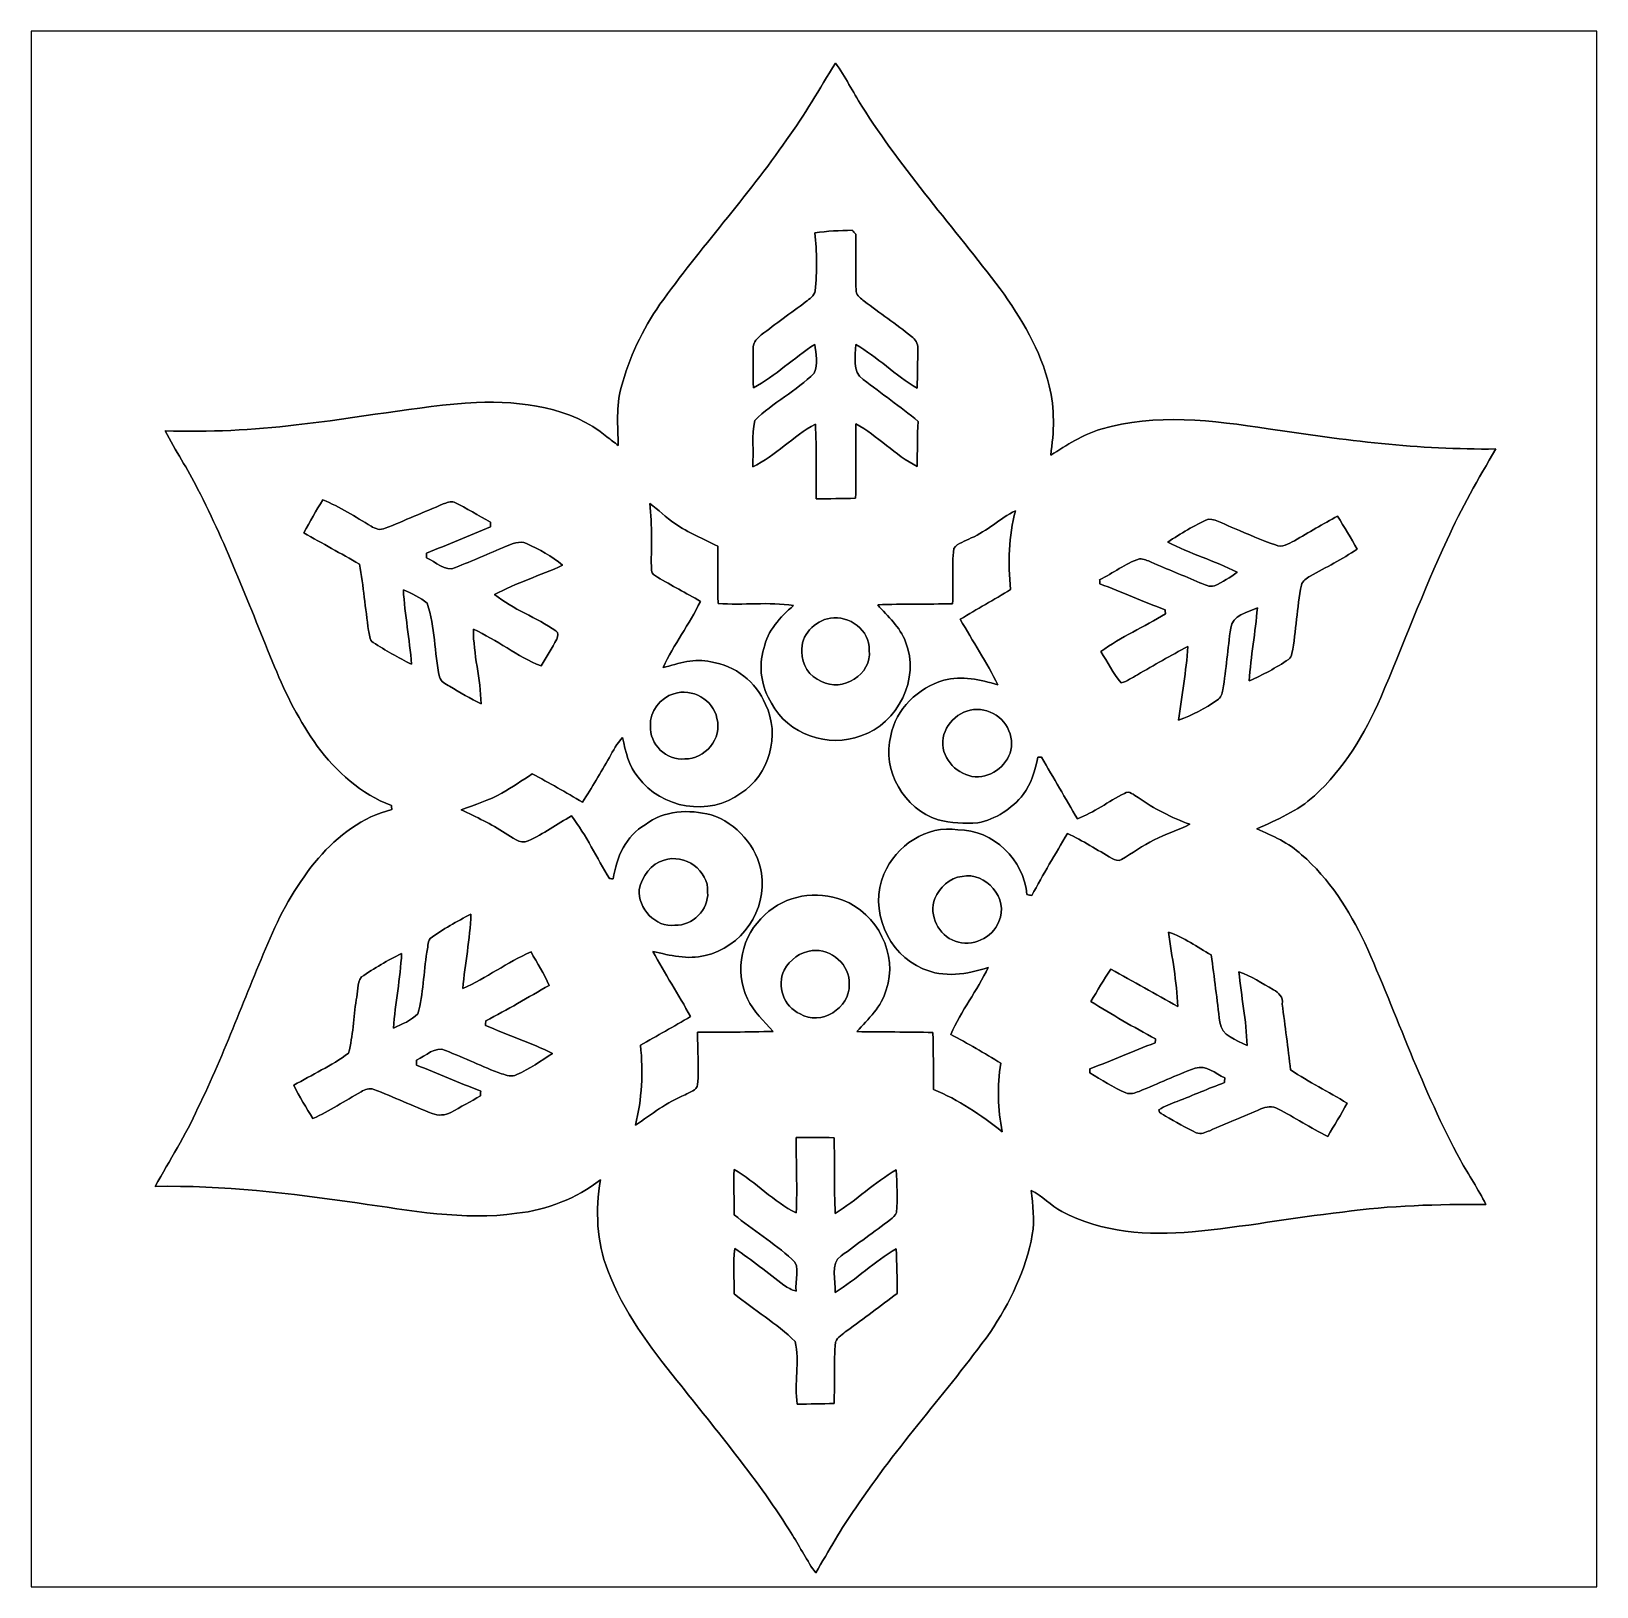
# Model space of a CAD drawing. Header units: centimetres. Extents: x -16.8 to 16.8, y -16.7 to 16.7.
import ezdxf

# ---------------------------------------------------------------- set-up
doc = ezdxf.new("R2010")
doc.units = ezdxf.units.CM
doc.header["$MEASUREMENT"] = 0
doc.layers.add('Layer 1', color=7, linetype='Continuous')

msp = doc.modelspace()

# ---------------------------------------------------------------- linework, layer by layer
at = {"layer": 'Layer 1', "color": 7}
for points, knots in [([(-16.77458, 16.66875), (-16.77458, 16.66875), (16.77458, 16.66875), (16.77458, 16.66875), (16.77458, 16.66875), (16.77458, 16.66875), (16.77458, -16.66875), (16.77458, -16.66875), (16.77458, -16.66875), (16.77458, -16.66875), (-16.77458, -16.66875), (-16.77458, -16.66875), (-16.77458, -16.66875), (-16.77458, -16.66875), (-16.77458, 16.66875), (-16.77458, 16.66875), (-16.77458, 16.66875), (-16.77458, 16.66875), (-16.77458, 16.66875), (-16.77458, 16.66875)], [0, 0, 0, 0, 0.16666667, 0.16666667, 0.16666667, 0.16666667, 0.33333333, 0.33333333, 0.33333333, 0.33333333, 0.5, 0.5, 0.5, 0.5, 0.66666667, 0.66666667, 0.66666667, 0.66666667, 1, 1, 1, 1]), ([(0.46143, 15.9893), (0.11571, 15.43897), (-0.19756, 14.86817), (-0.58702, 14.34606), (-0.58702, 14.34606), (-1.4291, 13.12157), (-2.43734, 12.02408), (-3.302, 10.81722), (-3.302, 10.81722), (-3.67312, 10.27395), (-3.96734, 9.67281), (-4.13279, 9.03464), (-4.13279, 9.03464), (-4.24462, 8.62965), (-4.2037, 8.20773), (-4.19488, 7.79321), (-4.19488, 7.79321), (-4.27743, 7.85354), (-4.35786, 7.91598), (-4.439, 7.97666), (-4.439, 7.97666), (-5.207, 8.62436), (-6.26921, 8.74113), (-7.23477, 8.71573), (-7.23477, 8.71573), (-8.53017, 8.63318), (-9.80475, 8.36895), (-11.09486, 8.23454), (-11.09486, 8.23454), (-12.02655, 8.11177), (-12.96705, 8.08249), (-13.90579, 8.10472), (-13.90579, 8.10472), (-13.69378, 7.67997), (-13.41684, 7.29051), (-13.21082, 6.86188), (-13.21082, 6.86188), (-12.57053, 5.63104), (-12.09287, 4.32682), (-11.56053, 3.04835), (-11.56053, 3.04835), (-11.31711, 2.45181), (-11.02219, 1.87325), (-10.64613, 1.34902), (-10.64613, 1.34902), (-10.23867, 0.79657), (-9.70739, 0.31715), (-9.05581, 0.07761), (-9.05581, 0.07761), (-9.05369, 0.05539), (-9.04981, 0.01058), (-9.04804, -0.01164), (-9.04804, -0.01164), (-9.67458, -0.16193), (-10.20445, -0.5775), (-10.62249, -1.05339), (-10.62249, -1.05339), (-11.05429, -1.56704), (-11.39719, -2.15265), (-11.65613, -2.77107), (-11.65613, -2.77107), (-12.18565, -3.97757), (-12.62204, -5.22393), (-13.20447, -6.4075), (-13.20447, -6.4075), (-13.46271, -6.99241), (-13.81301, -7.52898), (-14.11852, -8.08884), (-14.11852, -8.08884), (-12.66684, -8.0645), (-11.22221, -8.23383), (-9.78817, -8.44409), (-9.78817, -8.44409), (-8.65646, -8.60002), (-7.5124, -8.83003), (-6.36693, -8.66563), (-6.36693, -8.66563), (-5.71676, -8.59614), (-5.09588, -8.34425), (-4.57447, -7.95126), (-4.57447, -7.95126), (-4.68771, -8.59614), (-4.65878, -9.27488), (-4.42136, -9.88942), (-4.42136, -9.88942), (-4.08411, -10.7636), (-3.5246, -11.52878), (-2.93617, -12.24986), (-2.93617, -12.24986), (-2.08174, -13.33041), (-1.18886, -14.38769), (-0.46214, -15.56173), (-0.46214, -15.56173), (-0.29104, -15.82914), (-0.15134, -16.1163), (0.03634, -16.37347), (0.03634, -16.37347), (0.3175, -15.90322), (0.57714, -15.41956), (0.89958, -14.97542), (0.89958, -14.97542), (1.77518, -13.66097), (2.84798, -12.49609), (3.77578, -11.22045), (3.77578, -11.22045), (4.19276, -10.58051), (4.55083, -9.88201), (4.67748, -9.12107), (4.67748, -9.12107), (4.73781, -8.8071), (4.68595, -8.48748), (4.65384, -8.17351), (4.65384, -8.17351), (4.89056, -8.29663), (5.074, -8.49842), (5.31001, -8.62401), (5.31001, -8.62401), (6.15844, -9.08685), (7.16421, -9.14153), (8.10789, -9.06321), (8.10789, -9.06321), (9.18527, -8.95985), (10.25066, -8.76371), (11.32522, -8.63917), (11.32522, -8.63917), (12.34369, -8.4963), (13.37239, -8.47196), (14.39968, -8.47549), (14.39968, -8.47549), (14.23917, -8.14705), (14.02644, -7.84754), (13.85252, -7.52687), (13.85252, -7.52687), (13.04325, -6.03215), (12.49362, -4.41925), (11.80712, -2.86879), (11.80712, -2.86879), (11.46528, -2.16994), (11.04547, -1.4919), (10.44928, -0.98108), (10.44928, -0.98108), (10.17905, -0.71826), (9.82662, -0.57891), (9.49043, -0.42439), (9.49043, -0.42439), (9.92223, -0.23142), (10.37237, -0.04445), (10.72339, 0.28258), (10.72339, 0.28258), (11.35521, 0.86113), (11.80959, 1.60761), (12.14579, 2.39042), (12.14579, 2.39042), (12.6305, 3.51084), (13.04749, 4.66019), (13.56677, 5.76615), (13.56677, 5.76615), (13.86769, 6.44102), (14.23987, 7.07954), (14.61135, 7.71701), (14.61135, 7.71701), (12.97517, 7.69655), (11.34921, 7.90328), (9.73526, 8.15128), (9.73526, 8.15128), (8.55239, 8.32697), (7.31696, 8.48819), (6.14997, 8.13999), (6.14997, 8.13999), (5.75522, 8.02887), (5.41549, 7.7978), (5.07224, 7.58296), (5.07224, 7.58296), (5.14667, 8.07473), (5.16255, 8.58238), (5.04331, 9.06851), (5.04331, 9.06851), (4.85987, 9.83368), (4.44182, 10.51772), (3.98921, 11.15095), (3.98921, 11.15095), (3.00143, 12.45623), (1.90112, 13.67966), (1.02517, 15.06679), (1.02517, 15.06679), (0.83185, 15.37123), (0.66957, 15.69473), (0.46143, 15.9893)], [0, 0, 0, 0, 0.02083333, 0.02083333, 0.02083333, 0.02083333, 0.04166667, 0.04166667, 0.04166667, 0.04166667, 0.0625, 0.0625, 0.0625, 0.0625, 0.08333333, 0.08333333, 0.08333333, 0.08333333, 0.10416667, 0.10416667, 0.10416667, 0.10416667, 0.125, 0.125, 0.125, 0.125, 0.14583333, 0.14583333, 0.14583333, 0.14583333, 0.16666667, 0.16666667, 0.16666667, 0.16666667, 0.1875, 0.1875, 0.1875, 0.1875, 0.20833333, 0.20833333, 0.20833333, 0.20833333, 0.22916667, 0.22916667, 0.22916667, 0.22916667, 0.25, 0.25, 0.25, 0.25, 0.27083333, 0.27083333, 0.27083333, 0.27083333, 0.29166667, 0.29166667, 0.29166667, 0.29166667, 0.3125, 0.3125, 0.3125, 0.3125, 0.33333333, 0.33333333, 0.33333333, 0.33333333, 0.35416667, 0.35416667, 0.35416667, 0.35416667, 0.375, 0.375, 0.375, 0.375, 0.39583333, 0.39583333, 0.39583333, 0.39583333, 0.41666667, 0.41666667, 0.41666667, 0.41666667, 0.4375, 0.4375, 0.4375, 0.4375, 0.45833333, 0.45833333, 0.45833333, 0.45833333, 0.47916667, 0.47916667, 0.47916667, 0.47916667, 0.5, 0.5, 0.5, 0.5, 0.52083333, 0.52083333, 0.52083333, 0.52083333, 0.54166667, 0.54166667, 0.54166667, 0.54166667, 0.5625, 0.5625, 0.5625, 0.5625, 0.58333333, 0.58333333, 0.58333333, 0.58333333, 0.60416667, 0.60416667, 0.60416667, 0.60416667, 0.625, 0.625, 0.625, 0.625, 0.64583333, 0.64583333, 0.64583333, 0.64583333, 0.66666667, 0.66666667, 0.66666667, 0.66666667, 0.6875, 0.6875, 0.6875, 0.6875, 0.70833333, 0.70833333, 0.70833333, 0.70833333, 0.72916667, 0.72916667, 0.72916667, 0.72916667, 0.75, 0.75, 0.75, 0.75, 0.77083333, 0.77083333, 0.77083333, 0.77083333, 0.79166667, 0.79166667, 0.79166667, 0.79166667, 0.8125, 0.8125, 0.8125, 0.8125, 0.83333333, 0.83333333, 0.83333333, 0.83333333, 0.85416667, 0.85416667, 0.85416667, 0.85416667, 0.875, 0.875, 0.875, 0.875, 0.89583333, 0.89583333, 0.89583333, 0.89583333, 0.91666667, 0.91666667, 0.91666667, 0.91666667, 0.9375, 0.9375, 0.9375, 0.9375, 0.95833333, 0.95833333, 0.95833333, 0.95833333, 1, 1, 1, 1]), ([(0.01905, 12.35004), (0.28363, 12.38991), (0.55174, 12.39555), (0.8188, 12.40649), (0.8188, 12.40649), (0.84384, 12.37721), (0.86924, 12.34793), (0.89464, 12.31865), (0.89464, 12.31865), (0.89923, 11.91084), (0.88512, 11.50232), (0.90629, 11.09451), (0.90629, 11.09451), (0.91475, 10.9982), (1.01106, 10.94422), (1.07491, 10.8839), (1.07491, 10.8839), (1.41076, 10.63025), (1.75966, 10.39389), (2.08809, 10.13001), (2.08809, 10.13001), (2.16606, 10.06792), (2.23555, 9.97938), (2.22744, 9.8739), (2.22744, 9.8739), (2.21932, 9.58991), (2.22215, 9.30557), (2.2098, 9.02194), (2.2098, 9.02194), (1.73919, 9.28793), (1.36384, 9.69222), (0.89323, 9.95574), (0.89323, 9.95574), (0.89359, 9.69892), (0.80539, 9.37225), (1.05622, 9.20679), (1.05622, 9.20679), (1.44604, 8.90587), (1.85067, 8.62259), (2.23061, 8.30862), (2.23061, 8.30862), (2.21474, 7.98654), (2.21509, 7.66374), (2.21192, 7.34095), (2.21192, 7.34095), (1.73426, 7.58719), (1.3649, 7.99571), (0.89641, 8.25606), (0.89641, 8.25606), (0.88829, 7.72477), (0.90911, 7.19279), (0.89041, 6.66115), (0.89041, 6.66115), (0.60819, 6.65304), (0.32667, 6.64986), (0.0448, 6.64916), (0.0448, 6.64916), (0.04445, 7.18326), (0.06068, 7.71737), (0.02858, 8.25077), (0.02858, 8.25077), (-0.44838, 7.98865), (-0.82338, 7.57379), (-1.31374, 7.33249), (-1.31374, 7.33249), (-1.28799, 7.66339), (-1.34056, 8.00312), (-1.26859, 8.32802), (-1.26859, 8.32802), (-0.88512, 8.71396), (-0.37571, 8.95456), (0.00423, 9.34367), (0.00423, 9.34367), (0.08925, 9.53523), (0.03845, 9.75607), (0.01905, 9.95786), (0.01905, 9.95786), (-0.43427, 9.66929), (-0.82233, 9.28511), (-1.29646, 9.02723), (-1.29646, 9.02723), (-1.31374, 9.31933), (-1.30351, 9.61214), (-1.30104, 9.90424), (-1.30104, 9.90424), (-1.29646, 10.0136), (-1.21285, 10.0965), (-1.13171, 10.16035), (-1.13171, 10.16035), (-0.81844, 10.40165), (-0.49742, 10.63202), (-0.17921, 10.86732), (-0.17921, 10.86732), (-0.09948, 10.93329), (0.00741, 10.99785), (0.0254, 11.10968), (0.0254, 11.10968), (0.07161, 11.52102), (0.06032, 11.93871), (0.01905, 12.35004)], [0, 0, 0, 0, 0.03846154, 0.03846154, 0.03846154, 0.03846154, 0.07692308, 0.07692308, 0.07692308, 0.07692308, 0.11538462, 0.11538462, 0.11538462, 0.11538462, 0.15384615, 0.15384615, 0.15384615, 0.15384615, 0.19230769, 0.19230769, 0.19230769, 0.19230769, 0.23076923, 0.23076923, 0.23076923, 0.23076923, 0.26923077, 0.26923077, 0.26923077, 0.26923077, 0.30769231, 0.30769231, 0.30769231, 0.30769231, 0.34615385, 0.34615385, 0.34615385, 0.34615385, 0.38461538, 0.38461538, 0.38461538, 0.38461538, 0.42307692, 0.42307692, 0.42307692, 0.42307692, 0.46153846, 0.46153846, 0.46153846, 0.46153846, 0.5, 0.5, 0.5, 0.5, 0.53846154, 0.53846154, 0.53846154, 0.53846154, 0.57692308, 0.57692308, 0.57692308, 0.57692308, 0.61538462, 0.61538462, 0.61538462, 0.61538462, 0.65384615, 0.65384615, 0.65384615, 0.65384615, 0.69230769, 0.69230769, 0.69230769, 0.69230769, 0.73076923, 0.73076923, 0.73076923, 0.73076923, 0.76923077, 0.76923077, 0.76923077, 0.76923077, 0.80769231, 0.80769231, 0.80769231, 0.80769231, 0.84615385, 0.84615385, 0.84615385, 0.84615385, 0.88461538, 0.88461538, 0.88461538, 0.88461538, 0.92307692, 0.92307692, 0.92307692, 0.92307692, 1, 1, 1, 1]), ([(-10.52336, 6.6294), (-10.166, 6.46783), (-9.82768, 6.26886), (-9.49431, 6.06284), (-9.49431, 6.06284), (-9.4047, 6.00639), (-9.29358, 5.96583), (-9.19127, 6.01627), (-9.19127, 6.01627), (-8.77394, 6.18419), (-8.36013, 6.3627), (-7.94561, 6.53803), (-7.94561, 6.53803), (-7.87188, 6.5599), (-7.78933, 6.61), (-7.71278, 6.57366), (-7.71278, 6.57366), (-7.44573, 6.44737), (-7.19667, 6.28685), (-6.93455, 6.15103), (-6.93455, 6.15103), (-6.93385, 6.12563), (-6.93244, 6.07448), (-6.93173, 6.04873), (-6.93173, 6.04873), (-7.38858, 5.85682), (-7.84684, 5.66737), (-8.30756, 5.48428), (-8.30756, 5.48428), (-8.30721, 5.45888), (-8.30651, 5.40808), (-8.30651, 5.38268), (-8.30651, 5.38268), (-8.10719, 5.31142), (-7.90963, 5.07012), (-7.67997, 5.1749), (-7.67997, 5.1749), (-7.32296, 5.32342), (-6.96595, 5.47229), (-6.6107, 5.62469), (-6.6107, 5.62469), (-6.46994, 5.67725), (-6.31119, 5.76192), (-6.1595, 5.69242), (-6.1595, 5.69242), (-5.89174, 5.5566), (-5.61446, 5.42325), (-5.38656, 5.22429), (-5.38656, 5.22429), (-5.86811, 5.00204), (-6.38104, 4.84893), (-6.84777, 4.59599), (-6.84777, 4.59599), (-6.44843, 4.27426), (-5.94889, 4.10916), (-5.52979, 3.81706), (-5.52979, 3.81706), (-5.46418, 3.78213), (-5.48958, 3.69746), (-5.51356, 3.64314), (-5.51356, 3.64314), (-5.61693, 3.44629), (-5.73193, 3.25508), (-5.84835, 3.06529), (-5.84835, 3.06529), (-6.36411, 3.26778), (-6.79485, 3.63185), (-7.30109, 3.85128), (-7.30109, 3.85128), (-7.30074, 3.31505), (-7.14798, 2.79188), (-7.13246, 2.25707), (-7.13246, 2.25707), (-7.36776, 2.36538), (-7.58896, 2.50049), (-7.81297, 2.62996), (-7.81297, 2.62996), (-7.8927, 2.68323), (-7.99959, 2.72909), (-8.02887, 2.82928), (-8.02887, 2.82928), (-8.13823, 3.35174), (-8.11283, 3.90031), (-8.29063, 4.40831), (-8.29063, 4.40831), (-8.44091, 4.53461), (-8.62013, 4.6228), (-8.8011, 4.69653), (-8.8011, 4.69653), (-8.76935, 4.16243), (-8.66563, 3.63608), (-8.62648, 3.10268), (-8.62648, 3.10268), (-8.90905, 3.24344), (-9.18422, 3.39937), (-9.44986, 3.56941), (-9.44986, 3.56941), (-9.5377, 3.61809), (-9.52429, 3.75003), (-9.54723, 3.82587), (-9.54723, 3.82587), (-9.61496, 4.2993), (-9.65623, 4.77626), (-9.74231, 5.24686), (-9.74231, 5.24686), (-10.13636, 5.47652), (-10.53818, 5.69242), (-10.93329, 5.92032), (-10.93329, 5.92032), (-10.80311, 6.16056), (-10.66976, 6.39904), (-10.52336, 6.6294)], [0, 0, 0, 0, 0.03448276, 0.03448276, 0.03448276, 0.03448276, 0.06896552, 0.06896552, 0.06896552, 0.06896552, 0.10344828, 0.10344828, 0.10344828, 0.10344828, 0.13793103, 0.13793103, 0.13793103, 0.13793103, 0.17241379, 0.17241379, 0.17241379, 0.17241379, 0.20689655, 0.20689655, 0.20689655, 0.20689655, 0.24137931, 0.24137931, 0.24137931, 0.24137931, 0.27586207, 0.27586207, 0.27586207, 0.27586207, 0.31034483, 0.31034483, 0.31034483, 0.31034483, 0.34482759, 0.34482759, 0.34482759, 0.34482759, 0.37931034, 0.37931034, 0.37931034, 0.37931034, 0.4137931, 0.4137931, 0.4137931, 0.4137931, 0.44827586, 0.44827586, 0.44827586, 0.44827586, 0.48275862, 0.48275862, 0.48275862, 0.48275862, 0.51724138, 0.51724138, 0.51724138, 0.51724138, 0.55172414, 0.55172414, 0.55172414, 0.55172414, 0.5862069, 0.5862069, 0.5862069, 0.5862069, 0.62068966, 0.62068966, 0.62068966, 0.62068966, 0.65517241, 0.65517241, 0.65517241, 0.65517241, 0.68965517, 0.68965517, 0.68965517, 0.68965517, 0.72413793, 0.72413793, 0.72413793, 0.72413793, 0.75862069, 0.75862069, 0.75862069, 0.75862069, 0.79310345, 0.79310345, 0.79310345, 0.79310345, 0.82758621, 0.82758621, 0.82758621, 0.82758621, 0.86206897, 0.86206897, 0.86206897, 0.86206897, 0.89655172, 0.89655172, 0.89655172, 0.89655172, 0.93103448, 0.93103448, 0.93103448, 0.93103448, 1, 1, 1, 1]), ([(-3.51966, 6.55002), (-3.33375, 6.41526), (-3.17571, 6.24487), (-2.98027, 6.12175), (-2.98027, 6.12175), (-2.69593, 5.92138), (-2.37278, 5.78838), (-2.0641, 5.63139), (-2.0641, 5.63139), (-2.0634, 5.22217), (-2.06763, 4.81224), (-2.05599, 4.40302), (-2.05599, 4.40302), (-1.51871, 4.36633), (-0.9719, 4.44429), (-0.4385, 4.36139), (-0.4385, 4.36139), (-0.72108, 4.11515), (-1.00013, 3.82164), (-1.07244, 3.43958), (-1.07244, 3.43958), (-1.20015, 3.04694), (-1.12642, 2.61303), (-0.90876, 2.26624), (-0.90876, 2.26624), (-0.56727, 1.59561), (0.31468, 1.30422), (1.00683, 1.56704), (1.00683, 1.56704), (1.79881, 1.8288), (2.28106, 2.80247), (1.96427, 3.58528), (1.96427, 3.58528), (1.84362, 3.90278), (1.5815, 4.12574), (1.36525, 4.37586), (1.36525, 4.37586), (1.89971, 4.39914), (2.43487, 4.38644), (2.96968, 4.39984), (2.96968, 4.39984), (2.98909, 4.79249), (2.94922, 5.19042), (2.99614, 5.58024), (2.99614, 5.58024), (3.07693, 5.70724), (3.2452, 5.73617), (3.36726, 5.80849), (3.36726, 5.80849), (3.71404, 5.95207), (3.9818, 6.229), (4.31624, 6.3941), (4.31624, 6.3941), (4.17195, 5.84376), (4.15537, 5.27121), (4.21217, 4.70606), (4.21217, 4.70606), (3.86151, 4.47957), (3.48862, 4.29013), (3.13619, 4.06647), (3.13619, 4.06647), (3.40078, 3.59551), (3.70099, 3.14431), (3.94159, 2.65959), (3.94159, 2.65959), (3.56835, 2.7746), (3.16689, 2.86209), (2.78095, 2.75872), (2.78095, 2.75872), (2.23097, 2.60174), (1.7526, 2.14136), (1.64324, 1.57021), (1.64324, 1.57021), (1.44956, 0.82585), (1.9371, 0), (2.65924, -0.23319), (2.65924, -0.23319), (2.93652, -0.30304), (3.22615, -0.31291), (3.51084, -0.29951), (3.51084, -0.29951), (3.89361, -0.21696), (4.24321, 0.00423), (4.48557, 0.3115), (4.48557, 0.3115), (4.65772, 0.54504), (4.74169, 0.82656), (4.79566, 1.10772), (4.79566, 1.10772), (4.81647, 1.10808), (4.8581, 1.10843), (4.87892, 1.10843), (4.87892, 1.10843), (5.1308, 0.66604), (5.39291, 0.22966), (5.64374, -0.21343), (5.64374, -0.21343), (5.99863, -0.06844), (6.31261, 0.15804), (6.65127, 0.33443), (6.65127, 0.33443), (6.75887, 0.40393), (6.858, 0.2981), (6.94549, 0.24553), (6.94549, 0.24553), (7.28698, 0.00388), (7.66374, -0.18203), (8.05497, -0.32844), (8.05497, -0.32844), (7.80627, -0.45403), (7.53604, -0.53164), (7.28945, -0.66146), (7.28945, -0.66146), (7.04286, -0.78034), (6.82519, -0.94968), (6.58742, -1.08373), (6.58742, -1.08373), (6.52321, -1.12607), (6.44878, -1.08797), (6.38916, -1.05763), (6.38916, -1.05763), (6.06884, -0.88159), (5.76333, -0.67769), (5.43137, -0.52388), (5.43137, -0.52388), (5.17243, -0.9652), (4.9082, -1.4037), (4.66796, -1.85561), (4.66796, -1.85561), (4.63303, -1.84785), (4.59846, -1.83974), (4.56424, -1.83233), (4.56424, -1.83233), (4.49721, -1.09149), (3.84492, -0.44027), (3.0861, -0.44485), (3.0861, -0.44485), (2.41723, -0.3369), (1.75401, -0.78846), (1.50001, -1.39383), (1.50001, -1.39383), (1.17052, -2.14877), (1.57692, -3.10938), (2.3308, -3.423), (2.3308, -3.423), (2.77918, -3.62373), (3.28436, -3.54753), (3.73521, -3.39619), (3.73521, -3.39619), (3.49814, -3.89114), (3.15277, -4.32788), (2.93017, -4.83023), (2.93017, -4.83023), (3.29494, -5.02497), (3.65443, -5.23028), (4.00438, -5.45112), (4.00438, -5.45112), (3.92465, -5.93937), (3.94018, -6.43326), (4.0319, -6.91833), (4.0319, -6.91833), (3.57858, -6.5592), (3.0988, -6.23041), (2.56081, -6.00957), (2.56081, -6.00957), (2.55658, -5.60352), (2.56152, -5.19748), (2.54988, -4.79178), (2.54988, -4.79178), (2.0066, -4.77555), (1.46332, -4.78261), (0.9204, -4.77097), (0.9204, -4.77097), (1.1617, -4.49897), (1.45062, -4.23863), (1.54834, -3.87456), (1.54834, -3.87456), (1.81081, -3.12526), (1.35255, -2.22885), (0.61771, -1.95651), (0.61771, -1.95651), (0.06279, -1.73849), (-0.61701, -1.84503), (-1.05022, -2.26519), (-1.05022, -2.26519), (-1.54764, -2.70228), (-1.7205, -3.47133), (-1.42452, -4.0707), (-1.42452, -4.0707), (-1.29505, -4.34128), (-1.0735, -4.5466), (-0.87524, -4.76568), (-0.87524, -4.76568), (-1.41534, -4.78543), (-1.95509, -4.77943), (-2.4952, -4.78296), (-2.4952, -4.78296), (-2.50119, -5.15691), (-2.46027, -5.53261), (-2.4952, -5.90585), (-2.4952, -5.90585), (-2.51037, -6.03991), (-2.66876, -6.06496), (-2.76366, -6.12634), (-2.76366, -6.12634), (-3.15136, -6.28438), (-3.48262, -6.54121), (-3.82411, -6.77721), (-3.82411, -6.77721), (-3.69288, -6.21665), (-3.65443, -5.63774), (-3.72039, -5.06518), (-3.72039, -5.06518), (-3.36338, -4.85916), (-3.00284, -4.65949), (-2.64795, -4.44994), (-2.64795, -4.44994), (-2.89701, -3.97404), (-3.20075, -3.52884), (-3.45299, -3.05435), (-3.45299, -3.05435), (-3.08645, -3.13514), (-2.70757, -3.23709), (-2.33292, -3.13972), (-2.33292, -3.13972), (-1.56245, -2.97744), (-0.99272, -2.159), (-1.12677, -1.3776), (-1.12677, -1.3776), (-1.21991, -0.80398), (-1.65347, -0.30163), (-2.20733, -0.12524), (-2.20733, -0.12524), (-2.67688, -0.00212), (-3.2198, -0.02716), (-3.61491, -0.33726), (-3.61491, -0.33726), (-4.0326, -0.5715), (-4.23757, -1.04281), (-4.30177, -1.49789), (-4.30177, -1.49789), (-4.32153, -1.49613), (-4.36033, -1.4926), (-4.38009, -1.49084), (-4.38009, -1.49084), (-4.65949, -1.04881), (-4.87468, -0.56303), (-5.19712, -0.14993), (-5.19712, -0.14993), (-5.51039, -0.31962), (-5.80002, -0.53305), (-6.12281, -0.68474), (-6.12281, -0.68474), (-6.31331, -0.76376), (-6.46889, -0.60043), (-6.61811, -0.51682), (-6.61811, -0.51682), (-6.91268, -0.31644), (-7.23971, -0.17463), (-7.55968, -0.02117), (-7.55968, -0.02117), (-7.26863, 0.09596), (-6.96419, 0.18521), (-6.68973, 0.34008), (-6.68973, 0.34008), (-6.46606, 0.46673), (-6.25228, 0.60995), (-6.0392, 0.75353), (-6.0392, 0.75353), (-5.67514, 0.56021), (-5.31707, 0.35595), (-4.96253, 0.14534), (-4.96253, 0.14534), (-4.76179, 0.45967), (-4.56777, 0.77858), (-4.38609, 1.10455), (-4.38609, 1.10455), (-4.30248, 1.25271), (-4.2224, 1.40582), (-4.10245, 1.52894), (-4.10245, 1.52894), (-4.03507, 1.23155), (-3.97439, 0.91616), (-3.7659, 0.67945), (-3.7659, 0.67945), (-3.28401, 0.00776), (-2.23379, -0.16228), (-1.57092, 0.3362), (-1.57092, 0.3362), (-0.95991, 0.72284), (-0.71332, 1.59279), (-1.04034, 2.24014), (-1.04034, 2.24014), (-1.23649, 2.72415), (-1.69263, 3.07975), (-2.20945, 3.15207), (-2.20945, 3.15207), (-2.55482, 3.24309), (-2.9023, 3.11714), (-3.23497, 3.03036), (-3.23497, 3.03036), (-3.00602, 3.5246), (-2.66841, 3.95923), (-2.43452, 4.45029), (-2.43452, 4.45029), (-2.74038, 4.62703), (-3.0547, 4.78825), (-3.35739, 4.96993), (-3.35739, 4.96993), (-3.40819, 5.00662), (-3.47521, 5.04261), (-3.48403, 5.11104), (-3.48403, 5.11104), (-3.49497, 5.59082), (-3.46146, 6.07201), (-3.51966, 6.55002)], [0, 0, 0, 0, 0.0125, 0.0125, 0.0125, 0.0125, 0.025, 0.025, 0.025, 0.025, 0.0375, 0.0375, 0.0375, 0.0375, 0.05, 0.05, 0.05, 0.05, 0.0625, 0.0625, 0.0625, 0.0625, 0.075, 0.075, 0.075, 0.075, 0.0875, 0.0875, 0.0875, 0.0875, 0.1, 0.1, 0.1, 0.1, 0.1125, 0.1125, 0.1125, 0.1125, 0.125, 0.125, 0.125, 0.125, 0.1375, 0.1375, 0.1375, 0.1375, 0.15, 0.15, 0.15, 0.15, 0.1625, 0.1625, 0.1625, 0.1625, 0.175, 0.175, 0.175, 0.175, 0.1875, 0.1875, 0.1875, 0.1875, 0.2, 0.2, 0.2, 0.2, 0.2125, 0.2125, 0.2125, 0.2125, 0.225, 0.225, 0.225, 0.225, 0.2375, 0.2375, 0.2375, 0.2375, 0.25, 0.25, 0.25, 0.25, 0.2625, 0.2625, 0.2625, 0.2625, 0.275, 0.275, 0.275, 0.275, 0.2875, 0.2875, 0.2875, 0.2875, 0.3, 0.3, 0.3, 0.3, 0.3125, 0.3125, 0.3125, 0.3125, 0.325, 0.325, 0.325, 0.325, 0.3375, 0.3375, 0.3375, 0.3375, 0.35, 0.35, 0.35, 0.35, 0.3625, 0.3625, 0.3625, 0.3625, 0.375, 0.375, 0.375, 0.375, 0.3875, 0.3875, 0.3875, 0.3875, 0.4, 0.4, 0.4, 0.4, 0.4125, 0.4125, 0.4125, 0.4125, 0.425, 0.425, 0.425, 0.425, 0.4375, 0.4375, 0.4375, 0.4375, 0.45, 0.45, 0.45, 0.45, 0.4625, 0.4625, 0.4625, 0.4625, 0.475, 0.475, 0.475, 0.475, 0.4875, 0.4875, 0.4875, 0.4875, 0.5, 0.5, 0.5, 0.5, 0.5125, 0.5125, 0.5125, 0.5125, 0.525, 0.525, 0.525, 0.525, 0.5375, 0.5375, 0.5375, 0.5375, 0.55, 0.55, 0.55, 0.55, 0.5625, 0.5625, 0.5625, 0.5625, 0.575, 0.575, 0.575, 0.575, 0.5875, 0.5875, 0.5875, 0.5875, 0.6, 0.6, 0.6, 0.6, 0.6125, 0.6125, 0.6125, 0.6125, 0.625, 0.625, 0.625, 0.625, 0.6375, 0.6375, 0.6375, 0.6375, 0.65, 0.65, 0.65, 0.65, 0.6625, 0.6625, 0.6625, 0.6625, 0.675, 0.675, 0.675, 0.675, 0.6875, 0.6875, 0.6875, 0.6875, 0.7, 0.7, 0.7, 0.7, 0.7125, 0.7125, 0.7125, 0.7125, 0.725, 0.725, 0.725, 0.725, 0.7375, 0.7375, 0.7375, 0.7375, 0.75, 0.75, 0.75, 0.75, 0.7625, 0.7625, 0.7625, 0.7625, 0.775, 0.775, 0.775, 0.775, 0.7875, 0.7875, 0.7875, 0.7875, 0.8, 0.8, 0.8, 0.8, 0.8125, 0.8125, 0.8125, 0.8125, 0.825, 0.825, 0.825, 0.825, 0.8375, 0.8375, 0.8375, 0.8375, 0.85, 0.85, 0.85, 0.85, 0.8625, 0.8625, 0.8625, 0.8625, 0.875, 0.875, 0.875, 0.875, 0.8875, 0.8875, 0.8875, 0.8875, 0.9, 0.9, 0.9, 0.9, 0.9125, 0.9125, 0.9125, 0.9125, 0.925, 0.925, 0.925, 0.925, 0.9375, 0.9375, 0.9375, 0.9375, 0.95, 0.95, 0.95, 0.95, 0.9625, 0.9625, 0.9625, 0.9625, 0.975, 0.975, 0.975, 0.975, 1, 1, 1, 1]), ([(10.29794, 5.75028), (10.60662, 5.92455), (10.90824, 6.11188), (11.22186, 6.27733), (11.22186, 6.27733), (11.36332, 6.04167), (11.5129, 5.81025), (11.64096, 5.56683), (11.64096, 5.56683), (11.31711, 5.35622), (10.97386, 5.17913), (10.6366, 4.99216), (10.6366, 4.99216), (10.56146, 4.94418), (10.46586, 4.8962), (10.44751, 4.80025), (10.44751, 4.80025), (10.34979, 4.31553), (10.33498, 3.81811), (10.24361, 3.33234), (10.24361, 3.33234), (10.23761, 3.28119), (10.20833, 3.23603), (10.16635, 3.20675), (10.16635, 3.20675), (9.90494, 3.02401), (9.62025, 2.87726), (9.32956, 2.74638), (9.32956, 2.74638), (9.35602, 3.27166), (9.46467, 3.78778), (9.50207, 4.312), (9.50207, 4.312), (9.28829, 4.21534), (8.96832, 4.14831), (8.93163, 3.87597), (8.93163, 3.87597), (8.86531, 3.43782), (8.83461, 2.99508), (8.76406, 2.55764), (8.76406, 2.55764), (8.74924, 2.47156), (8.71996, 2.37878), (8.64094, 2.33116), (8.64094, 2.33116), (8.38447, 2.15547), (8.10401, 2.01542), (7.81544, 1.90147), (7.81544, 1.90147), (7.87576, 2.42923), (7.98089, 2.9524), (8.01123, 3.48262), (8.01123, 3.48262), (7.64505, 3.29177), (7.28945, 3.08116), (6.93067, 2.87655), (6.93067, 2.87655), (6.81743, 2.81587), (6.71089, 2.73614), (6.5846, 2.70369), (6.5846, 2.70369), (6.40186, 2.89948), (6.2932, 3.15313), (6.14751, 3.37644), (6.14751, 3.37644), (6.58354, 3.68723), (7.07672, 3.90596), (7.53286, 4.18465), (7.53286, 4.18465), (7.53075, 4.20617), (7.52651, 4.24991), (7.5244, 4.27143), (7.5244, 4.27143), (7.05379, 4.445), (6.59765, 4.65526), (6.12528, 4.82388), (6.12528, 4.82388), (6.12457, 4.84646), (6.12281, 4.89197), (6.12175, 4.9149), (6.12175, 4.9149), (6.41068, 5.05636), (6.67032, 5.25533), (6.97512, 5.36399), (6.97512, 5.36399), (7.06473, 5.36751), (7.14622, 5.3213), (7.22842, 5.29096), (7.22842, 5.29096), (7.57308, 5.13574), (7.92621, 5.00063), (8.27264, 4.84893), (8.27264, 4.84893), (8.37036, 4.81683), (8.47725, 4.74204), (8.58379, 4.78614), (8.58379, 4.78614), (8.75771, 4.85987), (8.91928, 4.96147), (9.06745, 5.07788), (9.06745, 5.07788), (8.58485, 5.32095), (8.05886, 5.46841), (7.58049, 5.71994), (7.58049, 5.71994), (7.86201, 5.90127), (8.14811, 6.08224), (8.45608, 6.21524), (8.45608, 6.21524), (8.65505, 6.2043), (8.82615, 6.07942), (9.0103, 6.01204), (9.0103, 6.01204), (9.30346, 5.89739), (9.58779, 5.75698), (9.8873, 5.65961), (9.8873, 5.65961), (10.03723, 5.59259), (10.17058, 5.68607), (10.29794, 5.75028)], [0, 0, 0, 0, 0.03225806, 0.03225806, 0.03225806, 0.03225806, 0.06451613, 0.06451613, 0.06451613, 0.06451613, 0.09677419, 0.09677419, 0.09677419, 0.09677419, 0.12903226, 0.12903226, 0.12903226, 0.12903226, 0.16129032, 0.16129032, 0.16129032, 0.16129032, 0.19354839, 0.19354839, 0.19354839, 0.19354839, 0.22580645, 0.22580645, 0.22580645, 0.22580645, 0.25806452, 0.25806452, 0.25806452, 0.25806452, 0.29032258, 0.29032258, 0.29032258, 0.29032258, 0.32258065, 0.32258065, 0.32258065, 0.32258065, 0.35483871, 0.35483871, 0.35483871, 0.35483871, 0.38709677, 0.38709677, 0.38709677, 0.38709677, 0.41935484, 0.41935484, 0.41935484, 0.41935484, 0.4516129, 0.4516129, 0.4516129, 0.4516129, 0.48387097, 0.48387097, 0.48387097, 0.48387097, 0.51612903, 0.51612903, 0.51612903, 0.51612903, 0.5483871, 0.5483871, 0.5483871, 0.5483871, 0.58064516, 0.58064516, 0.58064516, 0.58064516, 0.61290323, 0.61290323, 0.61290323, 0.61290323, 0.64516129, 0.64516129, 0.64516129, 0.64516129, 0.67741935, 0.67741935, 0.67741935, 0.67741935, 0.70967742, 0.70967742, 0.70967742, 0.70967742, 0.74193548, 0.74193548, 0.74193548, 0.74193548, 0.77419355, 0.77419355, 0.77419355, 0.77419355, 0.80645161, 0.80645161, 0.80645161, 0.80645161, 0.83870968, 0.83870968, 0.83870968, 0.83870968, 0.87096774, 0.87096774, 0.87096774, 0.87096774, 0.90322581, 0.90322581, 0.90322581, 0.90322581, 0.93548387, 0.93548387, 0.93548387, 0.93548387, 1, 1, 1, 1]), ([(0.35101, 4.09081), (0.74648, 4.15784), (1.21038, 3.83081), (1.18216, 3.40289), (1.18216, 3.40289), (1.25307, 2.88608), (0.59902, 2.49096), (0.15981, 2.73579), (0.15981, 2.73579), (-0.09384, 2.83598), (-0.2734, 3.09351), (-0.26, 3.36903), (-0.26, 3.36903), (-0.29351, 3.72463), (0.01446, 4.03578), (0.35101, 4.09081)], [0, 0, 0, 0, 0.2, 0.2, 0.2, 0.2, 0.4, 0.4, 0.4, 0.4, 0.6, 0.6, 0.6, 0.6, 1, 1, 1, 1]), ([(-3.00143, 2.47086), (-2.61408, 2.59997), (-2.15653, 2.33997), (-2.08174, 1.94239), (-2.08174, 1.94239), (-1.95862, 1.51906), (-2.33856, 1.05586), (-2.77072, 1.07597), (-2.77072, 1.07597), (-3.15842, 1.0227), (-3.53201, 1.39524), (-3.50591, 1.78153), (-3.50591, 1.78153), (-3.52743, 2.09162), (-3.29494, 2.38831), (-3.00143, 2.47086)], [0, 0, 0, 0, 0.2, 0.2, 0.2, 0.2, 0.4, 0.4, 0.4, 0.4, 0.6, 0.6, 0.6, 0.6, 1, 1, 1, 1]), ([(3.34892, 2.11667), (3.73133, 2.21051), (4.15537, 1.92758), (4.2164, 1.5367), (4.2164, 1.5367), (4.31306, 1.16769), (4.01073, 0.79904), (3.6636, 0.70908), (3.6636, 0.70908), (3.29177, 0.61172), (2.89243, 0.87559), (2.78483, 1.23225), (2.78483, 1.23225), (2.66171, 1.62137), (2.96933, 2.04153), (3.34892, 2.11667)], [0, 0, 0, 0, 0.2, 0.2, 0.2, 0.2, 0.4, 0.4, 0.4, 0.4, 0.6, 0.6, 0.6, 0.6, 1, 1, 1, 1]), ([(-3.21204, -1.09573), (-2.77813, -0.95038), (-2.24931, -1.31657), (-2.2793, -1.78153), (-2.2793, -1.78153), (-2.25249, -2.15759), (-2.60809, -2.51001), (-2.98062, -2.49096), (-2.98062, -2.49096), (-3.3969, -2.54635), (-3.77931, -2.1269), (-3.74615, -1.72297), (-3.74615, -1.72297), (-3.68406, -1.45062), (-3.4985, -1.16417), (-3.21204, -1.09573)], [0, 0, 0, 0, 0.2, 0.2, 0.2, 0.2, 0.4, 0.4, 0.4, 0.4, 0.6, 0.6, 0.6, 0.6, 1, 1, 1, 1]), ([(3.17253, -1.44392), (3.68688, -1.33809), (4.18359, -1.92405), (3.9624, -2.41018), (3.9624, -2.41018), (3.82376, -2.76966), (3.38561, -2.96827), (3.02648, -2.8321), (3.02648, -2.8321), (2.66524, -2.71463), (2.45533, -2.27683), (2.58657, -1.9177), (2.58657, -1.9177), (2.69346, -1.68557), (2.91042, -1.47532), (3.17253, -1.44392)], [0, 0, 0, 0, 0.2, 0.2, 0.2, 0.2, 0.4, 0.4, 0.4, 0.4, 0.6, 0.6, 0.6, 0.6, 1, 1, 1, 1]), ([(-8.22607, -2.77883), (-7.95549, -2.57246), (-7.65422, -2.41124), (-7.35365, -2.25319), (-7.35365, -2.25319), (-7.36565, -2.78941), (-7.48665, -3.31576), (-7.52581, -3.85022), (-7.52581, -3.85022), (-7.0231, -3.61879), (-6.57331, -3.28471), (-6.0646, -3.06493), (-6.0646, -3.06493), (-5.93654, -3.30482), (-5.77603, -3.52848), (-5.67514, -3.78213), (-5.67514, -3.78213), (-6.12916, -4.03296), (-6.57119, -4.30706), (-7.03545, -4.53849), (-7.03545, -4.53849), (-7.03615, -4.56424), (-7.03792, -4.61539), (-7.03862, -4.64114), (-7.03862, -4.64114), (-6.56131, -4.84258), (-6.06884, -5.01121), (-5.60388, -5.24087), (-5.60388, -5.24087), (-5.85364, -5.39962), (-6.09776, -5.57283), (-6.37011, -5.69207), (-6.37011, -5.69207), (-6.47171, -5.75345), (-6.59165, -5.70301), (-6.69608, -5.67549), (-6.69608, -5.67549), (-7.10318, -5.52662), (-7.493, -5.33576), (-7.89517, -5.1756), (-7.89517, -5.1756), (-8.12341, -5.07189), (-8.31744, -5.29625), (-8.51711, -5.38162), (-8.51711, -5.38162), (-8.51817, -5.40808), (-8.51958, -5.46135), (-8.52064, -5.48781), (-8.52064, -5.48781), (-8.06168, -5.67584), (-7.60201, -5.86105), (-7.1434, -6.05014), (-7.1434, -6.05014), (-7.1441, -6.07519), (-7.14551, -6.12563), (-7.14622, -6.15068), (-7.14622, -6.15068), (-7.36177, -6.26286), (-7.56814, -6.39233), (-7.78439, -6.50346), (-7.78439, -6.50346), (-7.90504, -6.56696), (-8.05321, -6.5786), (-8.18021, -6.52709), (-8.18021, -6.52709), (-8.60178, -6.36588), (-9.00959, -6.17008), (-9.43187, -6.01133), (-9.43187, -6.01133), (-9.52606, -5.969), (-9.62413, -6.01521), (-9.70703, -6.06107), (-9.70703, -6.06107), (-10.04993, -6.25404), (-10.38049, -6.471), (-10.73997, -6.63469), (-10.73997, -6.63469), (-10.88073, -6.39939), (-11.03418, -6.17008), (-11.14989, -5.92067), (-11.14989, -5.92067), (-10.7569, -5.69419), (-10.33992, -5.50545), (-9.9755, -5.23205), (-9.9755, -5.23205), (-9.87778, -4.86128), (-9.86896, -4.47181), (-9.81146, -4.09293), (-9.81146, -4.09293), (-9.77336, -3.93277), (-9.79664, -3.74191), (-9.70139, -3.6001), (-9.70139, -3.6001), (-9.42587, -3.41489), (-9.13977, -3.24168), (-8.83849, -3.10021), (-8.83849, -3.10021), (-8.86354, -3.63537), (-8.97573, -4.16137), (-9.01277, -4.69547), (-9.01277, -4.69547), (-8.82968, -4.61292), (-8.63071, -4.53355), (-8.48889, -4.38891), (-8.48889, -4.38891), (-8.37389, -3.95993), (-8.36542, -3.50802), (-8.29804, -3.06917), (-8.29804, -3.06917), (-8.26347, -2.97921), (-8.29592, -2.85679), (-8.22607, -2.77883)], [0, 0, 0, 0, 0.03448276, 0.03448276, 0.03448276, 0.03448276, 0.06896552, 0.06896552, 0.06896552, 0.06896552, 0.10344828, 0.10344828, 0.10344828, 0.10344828, 0.13793103, 0.13793103, 0.13793103, 0.13793103, 0.17241379, 0.17241379, 0.17241379, 0.17241379, 0.20689655, 0.20689655, 0.20689655, 0.20689655, 0.24137931, 0.24137931, 0.24137931, 0.24137931, 0.27586207, 0.27586207, 0.27586207, 0.27586207, 0.31034483, 0.31034483, 0.31034483, 0.31034483, 0.34482759, 0.34482759, 0.34482759, 0.34482759, 0.37931034, 0.37931034, 0.37931034, 0.37931034, 0.4137931, 0.4137931, 0.4137931, 0.4137931, 0.44827586, 0.44827586, 0.44827586, 0.44827586, 0.48275862, 0.48275862, 0.48275862, 0.48275862, 0.51724138, 0.51724138, 0.51724138, 0.51724138, 0.55172414, 0.55172414, 0.55172414, 0.55172414, 0.5862069, 0.5862069, 0.5862069, 0.5862069, 0.62068966, 0.62068966, 0.62068966, 0.62068966, 0.65517241, 0.65517241, 0.65517241, 0.65517241, 0.68965517, 0.68965517, 0.68965517, 0.68965517, 0.72413793, 0.72413793, 0.72413793, 0.72413793, 0.75862069, 0.75862069, 0.75862069, 0.75862069, 0.79310345, 0.79310345, 0.79310345, 0.79310345, 0.82758621, 0.82758621, 0.82758621, 0.82758621, 0.86206897, 0.86206897, 0.86206897, 0.86206897, 0.89655172, 0.89655172, 0.89655172, 0.89655172, 0.93103448, 0.93103448, 0.93103448, 0.93103448, 1, 1, 1, 1]), ([(7.6006, -2.64019), (7.92974, -2.75096), (8.21337, -2.9591), (8.51288, -3.12879), (8.51288, -3.12879), (8.58238, -3.60786), (8.63424, -4.08905), (8.69879, -4.56847), (8.69879, -4.56847), (8.72737, -4.85951), (9.05757, -4.95018), (9.28052, -5.06589), (9.28052, -5.06589), (9.26994, -4.53496), (9.15317, -4.01496), (9.10802, -3.48791), (9.10802, -3.48791), (9.37189, -3.57858), (9.60332, -3.73874), (9.84567, -3.87385), (9.84567, -3.87385), (9.95856, -3.93383), (10.06087, -4.03296), (10.03476, -4.18112), (10.03476, -4.18112), (10.0965, -4.65138), (10.15647, -5.12198), (10.21574, -5.59294), (10.21574, -5.59294), (10.60767, -5.84906), (11.02431, -6.06354), (11.42577, -6.30343), (11.42577, -6.30343), (11.29524, -6.5465), (11.14848, -6.78004), (11.01055, -7.01887), (11.01055, -7.01887), (10.64507, -6.83719), (10.30252, -6.61458), (9.94304, -6.42303), (9.94304, -6.42303), (9.82839, -6.36164), (9.68869, -6.37999), (9.57368, -6.42973), (9.57368, -6.42973), (9.20926, -6.58424), (8.84343, -6.73523), (8.48113, -6.89469), (8.48113, -6.89469), (8.39047, -6.92644), (8.28957, -6.98218), (8.19362, -6.93984), (8.19362, -6.93984), (7.96537, -6.83366), (7.74982, -6.70278), (7.53004, -6.58072), (7.53004, -6.58072), (7.48347, -6.54191), (7.3914, -6.52463), (7.39316, -6.44878), (7.39316, -6.44878), (7.51134, -6.36517), (7.65175, -6.32248), (7.78439, -6.26674), (7.78439, -6.26674), (8.12341, -6.13728), (8.45502, -5.9884), (8.79687, -5.86564), (8.79687, -5.86564), (8.79828, -5.84059), (8.80181, -5.79049), (8.80322, -5.76545), (8.80322, -5.76545), (8.60249, -5.66667), (8.40528, -5.48217), (8.1661, -5.5566), (8.1661, -5.5566), (7.75935, -5.70406), (7.36812, -5.89068), (6.96666, -6.05155), (6.96666, -6.05155), (6.88058, -6.08683), (6.77192, -6.12316), (6.68126, -6.08542), (6.68126, -6.08542), (6.41315, -5.963), (6.16479, -5.80284), (5.90938, -5.6575), (5.90938, -5.6575), (5.91079, -5.63457), (5.91326, -5.58941), (5.91467, -5.56683), (5.91467, -5.56683), (6.38457, -5.39221), (6.84283, -5.18724), (7.31238, -5.01227), (7.31238, -5.01227), (7.31449, -4.9911), (7.31873, -4.94877), (7.32084, -4.9276), (7.32084, -4.9276), (6.84847, -4.67642), (6.38598, -4.40584), (5.92984, -4.12715), (5.92984, -4.12715), (6.0773, -3.89749), (6.20254, -3.65301), (6.36305, -3.43147), (6.36305, -3.43147), (6.84389, -3.69429), (7.31555, -3.97439), (7.79709, -4.2351), (7.79709, -4.2351), (7.77522, -3.69958), (7.66868, -3.17112), (7.6006, -2.64019)], [0, 0, 0, 0, 0.03333333, 0.03333333, 0.03333333, 0.03333333, 0.06666667, 0.06666667, 0.06666667, 0.06666667, 0.1, 0.1, 0.1, 0.1, 0.13333333, 0.13333333, 0.13333333, 0.13333333, 0.16666667, 0.16666667, 0.16666667, 0.16666667, 0.2, 0.2, 0.2, 0.2, 0.23333333, 0.23333333, 0.23333333, 0.23333333, 0.26666667, 0.26666667, 0.26666667, 0.26666667, 0.3, 0.3, 0.3, 0.3, 0.33333333, 0.33333333, 0.33333333, 0.33333333, 0.36666667, 0.36666667, 0.36666667, 0.36666667, 0.4, 0.4, 0.4, 0.4, 0.43333333, 0.43333333, 0.43333333, 0.43333333, 0.46666667, 0.46666667, 0.46666667, 0.46666667, 0.5, 0.5, 0.5, 0.5, 0.53333333, 0.53333333, 0.53333333, 0.53333333, 0.56666667, 0.56666667, 0.56666667, 0.56666667, 0.6, 0.6, 0.6, 0.6, 0.63333333, 0.63333333, 0.63333333, 0.63333333, 0.66666667, 0.66666667, 0.66666667, 0.66666667, 0.7, 0.7, 0.7, 0.7, 0.73333333, 0.73333333, 0.73333333, 0.73333333, 0.76666667, 0.76666667, 0.76666667, 0.76666667, 0.8, 0.8, 0.8, 0.8, 0.83333333, 0.83333333, 0.83333333, 0.83333333, 0.86666667, 0.86666667, 0.86666667, 0.86666667, 0.9, 0.9, 0.9, 0.9, 0.93333333, 0.93333333, 0.93333333, 0.93333333, 1, 1, 1, 1]), ([(-0.03845, -3.03601), (0.36654, -2.98556), (0.78105, -3.34257), (0.75565, -3.75849), (0.75565, -3.75849), (0.77929, -4.26932), (0.14041, -4.6609), (-0.29951, -4.38997), (-0.29951, -4.38997), (-0.64699, -4.24074), (-0.80645, -3.78707), (-0.63853, -3.45193), (-0.63853, -3.45193), (-0.52035, -3.23109), (-0.29069, -3.05999), (-0.03845, -3.03601)], [0, 0, 0, 0, 0.2, 0.2, 0.2, 0.2, 0.4, 0.4, 0.4, 0.4, 0.6, 0.6, 0.6, 0.6, 1, 1, 1, 1]), ([(-0.37924, -7.03792), (-0.10971, -7.03756), (0.15981, -7.03897), (0.42968, -7.04638), (0.42968, -7.04638), (0.44944, -7.58649), (0.42616, -8.12835), (0.45649, -8.66846), (0.45649, -8.66846), (0.91228, -8.38694), (1.29752, -8.00241), (1.76107, -7.73254), (1.76107, -7.73254), (1.77729, -8.03663), (1.79881, -8.34284), (1.76706, -8.64729), (1.76706, -8.64729), (1.74413, -8.71185), (1.69016, -8.75771), (1.63795, -8.79934), (1.63795, -8.79934), (1.29081, -9.06533), (0.93133, -9.31439), (0.58455, -9.58039), (0.58455, -9.58039), (0.3302, -9.74831), (0.47837, -10.10744), (0.45403, -10.36108), (0.45403, -10.36108), (0.90981, -10.07886), (1.29857, -9.69927), (1.76001, -9.42622), (1.76001, -9.42622), (1.77694, -9.74478), (1.78118, -10.06404), (1.78153, -10.38366), (1.78153, -10.38366), (1.42346, -10.65071), (1.0728, -10.92694), (0.70591, -11.18164), (0.70591, -11.18164), (0.61666, -11.25361), (0.50341, -11.31464), (0.45932, -11.42647), (0.45932, -11.42647), (0.42122, -11.86321), (0.44415, -12.30242), (0.43286, -12.74057), (0.43286, -12.74057), (0.16898, -12.74904), (-0.09454, -12.75397), (-0.35807, -12.75786), (-0.35807, -12.75786), (-0.43286, -12.31371), (-0.29916, -11.84698), (-0.40499, -11.41166), (-0.40499, -11.41166), (-0.79904, -11.02395), (-1.28658, -10.74173), (-1.71168, -10.3886), (-1.71168, -10.3886), (-1.69898, -10.06651), (-1.74907, -9.7409), (-1.69651, -9.42164), (-1.69651, -9.42164), (-1.33209, -9.66364), (-0.99519, -9.9441), (-0.64311, -10.20339), (-0.64311, -10.20339), (-0.56727, -10.26513), (-0.4766, -10.30358), (-0.38523, -10.33568), (-0.38523, -10.33568), (-0.42086, -10.11343), (-0.26776, -9.81004), (-0.47343, -9.6453), (-0.47343, -9.6453), (-0.86289, -9.30028), (-1.3081, -9.02511), (-1.71027, -8.69562), (-1.71027, -8.69562), (-1.7078, -8.37177), (-1.72367, -8.04862), (-1.71203, -7.72548), (-1.71203, -7.72548), (-1.24178, -7.99747), (-0.86713, -8.41728), (-0.37924, -8.65787), (-0.37924, -8.65787), (-0.35736, -8.11777), (-0.38594, -7.57767), (-0.37924, -7.03792)], [0, 0, 0, 0, 0.04166667, 0.04166667, 0.04166667, 0.04166667, 0.08333333, 0.08333333, 0.08333333, 0.08333333, 0.125, 0.125, 0.125, 0.125, 0.16666667, 0.16666667, 0.16666667, 0.16666667, 0.20833333, 0.20833333, 0.20833333, 0.20833333, 0.25, 0.25, 0.25, 0.25, 0.29166667, 0.29166667, 0.29166667, 0.29166667, 0.33333333, 0.33333333, 0.33333333, 0.33333333, 0.375, 0.375, 0.375, 0.375, 0.41666667, 0.41666667, 0.41666667, 0.41666667, 0.45833333, 0.45833333, 0.45833333, 0.45833333, 0.5, 0.5, 0.5, 0.5, 0.54166667, 0.54166667, 0.54166667, 0.54166667, 0.58333333, 0.58333333, 0.58333333, 0.58333333, 0.625, 0.625, 0.625, 0.625, 0.66666667, 0.66666667, 0.66666667, 0.66666667, 0.70833333, 0.70833333, 0.70833333, 0.70833333, 0.75, 0.75, 0.75, 0.75, 0.79166667, 0.79166667, 0.79166667, 0.79166667, 0.83333333, 0.83333333, 0.83333333, 0.83333333, 0.875, 0.875, 0.875, 0.875, 0.91666667, 0.91666667, 0.91666667, 0.91666667, 1, 1, 1, 1])]:
    msp.add_open_spline(points, degree=3, knots=knots, dxfattribs=at)
at = {"layer": 'Layer 1', "color": 251}
for points, knots in [([(0.46143, 15.9893), (0.66957, 15.69473), (0.83185, 15.37123), (1.02517, 15.06679), (1.02517, 15.06679), (1.90112, 13.67966), (3.00143, 12.45623), (3.98921, 11.15095), (3.98921, 11.15095), (4.44182, 10.51772), (4.85987, 9.83368), (5.04331, 9.06851), (5.04331, 9.06851), (5.16255, 8.58238), (5.14667, 8.07473), (5.07224, 7.58296), (5.07224, 7.58296), (5.41549, 7.7978), (5.75522, 8.02887), (6.14997, 8.13999), (6.14997, 8.13999), (7.31696, 8.48819), (8.55239, 8.32697), (9.73526, 8.15128), (9.73526, 8.15128), (11.34921, 7.90328), (12.97517, 7.69655), (14.61135, 7.71701), (14.61135, 7.71701), (14.23987, 7.07954), (13.86769, 6.44102), (13.56677, 5.76615), (13.56677, 5.76615), (13.04749, 4.66019), (12.6305, 3.51084), (12.14579, 2.39042), (12.14579, 2.39042), (11.80959, 1.60761), (11.35521, 0.86113), (10.72339, 0.28258), (10.72339, 0.28258), (10.37237, -0.04445), (9.92223, -0.23142), (9.49043, -0.42439), (9.49043, -0.42439), (9.82662, -0.57891), (10.17905, -0.71826), (10.44928, -0.98108), (10.44928, -0.98108), (11.04547, -1.4919), (11.46528, -2.16994), (11.80712, -2.86879), (11.80712, -2.86879), (12.49362, -4.41925), (13.04325, -6.03215), (13.85252, -7.52687), (13.85252, -7.52687), (14.02644, -7.84754), (14.23917, -8.14705), (14.39968, -8.47549), (14.39968, -8.47549), (13.37239, -8.47196), (12.34369, -8.4963), (11.32522, -8.63917), (11.32522, -8.63917), (10.25066, -8.76371), (9.18527, -8.95985), (8.10789, -9.06321), (8.10789, -9.06321), (7.16421, -9.14153), (6.15844, -9.08685), (5.31001, -8.62401), (5.31001, -8.62401), (5.074, -8.49842), (4.89056, -8.29663), (4.65384, -8.17351), (4.65384, -8.17351), (4.68595, -8.48748), (4.73781, -8.8071), (4.67748, -9.12107), (4.67748, -9.12107), (4.55083, -9.88201), (4.19276, -10.58051), (3.77578, -11.22045), (3.77578, -11.22045), (2.84798, -12.49609), (1.77518, -13.66097), (0.89958, -14.97542), (0.89958, -14.97542), (0.57714, -15.41956), (0.3175, -15.90322), (0.03634, -16.37347), (0.03634, -16.37347), (-0.15134, -16.1163), (-0.29104, -15.82914), (-0.46214, -15.56173), (-0.46214, -15.56173), (-1.18886, -14.38769), (-2.08174, -13.33041), (-2.93617, -12.24986), (-2.93617, -12.24986), (-3.5246, -11.52878), (-4.08411, -10.7636), (-4.42136, -9.88942), (-4.42136, -9.88942), (-4.65878, -9.27488), (-4.68771, -8.59614), (-4.57447, -7.95126), (-4.57447, -7.95126), (-5.09588, -8.34425), (-5.71676, -8.59614), (-6.36693, -8.66563), (-6.36693, -8.66563), (-7.5124, -8.83003), (-8.65646, -8.60002), (-9.78817, -8.44409), (-9.78817, -8.44409), (-11.22221, -8.23383), (-12.66684, -8.0645), (-14.11852, -8.08884), (-14.11852, -8.08884), (-13.81301, -7.52898), (-13.46271, -6.99241), (-13.20447, -6.4075), (-13.20447, -6.4075), (-12.62204, -5.22393), (-12.18565, -3.97757), (-11.65613, -2.77107), (-11.65613, -2.77107), (-11.39719, -2.15265), (-11.05429, -1.56704), (-10.62249, -1.05339), (-10.62249, -1.05339), (-10.20445, -0.5775), (-9.67458, -0.16193), (-9.04804, -0.01164), (-9.04804, -0.01164), (-9.04981, 0.01058), (-9.05369, 0.05539), (-9.05581, 0.07761), (-9.05581, 0.07761), (-9.70739, 0.31715), (-10.23867, 0.79657), (-10.64613, 1.34902), (-10.64613, 1.34902), (-11.02219, 1.87325), (-11.31711, 2.45181), (-11.56053, 3.04835), (-11.56053, 3.04835), (-12.09287, 4.32682), (-12.57053, 5.63104), (-13.21082, 6.86188), (-13.21082, 6.86188), (-13.41684, 7.29051), (-13.69378, 7.67997), (-13.90579, 8.10472), (-13.90579, 8.10472), (-12.96705, 8.08249), (-12.02655, 8.11177), (-11.09486, 8.23454), (-11.09486, 8.23454), (-9.80475, 8.36895), (-8.53017, 8.63318), (-7.23477, 8.71573), (-7.23477, 8.71573), (-6.26921, 8.74113), (-5.207, 8.62436), (-4.439, 7.97666), (-4.439, 7.97666), (-4.35786, 7.91598), (-4.27743, 7.85354), (-4.19488, 7.79321), (-4.19488, 7.79321), (-4.2037, 8.20773), (-4.24462, 8.62965), (-4.13279, 9.03464), (-4.13279, 9.03464), (-3.96734, 9.67281), (-3.67312, 10.27395), (-3.302, 10.81722), (-3.302, 10.81722), (-2.43734, 12.02408), (-1.4291, 13.12157), (-0.58702, 14.34606), (-0.58702, 14.34606), (-0.19756, 14.86817), (0.11571, 15.43897), (0.46143, 15.9893), (0.46143, 15.9893), (0.46143, 15.9893), (0.46143, 15.9893), (0.46143, 15.9893)], [0, 0, 0, 0, 0.02040816, 0.02040816, 0.02040816, 0.02040816, 0.04081633, 0.04081633, 0.04081633, 0.04081633, 0.06122449, 0.06122449, 0.06122449, 0.06122449, 0.08163265, 0.08163265, 0.08163265, 0.08163265, 0.10204082, 0.10204082, 0.10204082, 0.10204082, 0.12244898, 0.12244898, 0.12244898, 0.12244898, 0.14285714, 0.14285714, 0.14285714, 0.14285714, 0.16326531, 0.16326531, 0.16326531, 0.16326531, 0.18367347, 0.18367347, 0.18367347, 0.18367347, 0.20408163, 0.20408163, 0.20408163, 0.20408163, 0.2244898, 0.2244898, 0.2244898, 0.2244898, 0.24489796, 0.24489796, 0.24489796, 0.24489796, 0.26530612, 0.26530612, 0.26530612, 0.26530612, 0.28571429, 0.28571429, 0.28571429, 0.28571429, 0.30612245, 0.30612245, 0.30612245, 0.30612245, 0.32653061, 0.32653061, 0.32653061, 0.32653061, 0.34693878, 0.34693878, 0.34693878, 0.34693878, 0.36734694, 0.36734694, 0.36734694, 0.36734694, 0.3877551, 0.3877551, 0.3877551, 0.3877551, 0.40816327, 0.40816327, 0.40816327, 0.40816327, 0.42857143, 0.42857143, 0.42857143, 0.42857143, 0.44897959, 0.44897959, 0.44897959, 0.44897959, 0.46938776, 0.46938776, 0.46938776, 0.46938776, 0.48979592, 0.48979592, 0.48979592, 0.48979592, 0.51020408, 0.51020408, 0.51020408, 0.51020408, 0.53061224, 0.53061224, 0.53061224, 0.53061224, 0.55102041, 0.55102041, 0.55102041, 0.55102041, 0.57142857, 0.57142857, 0.57142857, 0.57142857, 0.59183673, 0.59183673, 0.59183673, 0.59183673, 0.6122449, 0.6122449, 0.6122449, 0.6122449, 0.63265306, 0.63265306, 0.63265306, 0.63265306, 0.65306122, 0.65306122, 0.65306122, 0.65306122, 0.67346939, 0.67346939, 0.67346939, 0.67346939, 0.69387755, 0.69387755, 0.69387755, 0.69387755, 0.71428571, 0.71428571, 0.71428571, 0.71428571, 0.73469388, 0.73469388, 0.73469388, 0.73469388, 0.75510204, 0.75510204, 0.75510204, 0.75510204, 0.7755102, 0.7755102, 0.7755102, 0.7755102, 0.79591837, 0.79591837, 0.79591837, 0.79591837, 0.81632653, 0.81632653, 0.81632653, 0.81632653, 0.83673469, 0.83673469, 0.83673469, 0.83673469, 0.85714286, 0.85714286, 0.85714286, 0.85714286, 0.87755102, 0.87755102, 0.87755102, 0.87755102, 0.89795918, 0.89795918, 0.89795918, 0.89795918, 0.91836735, 0.91836735, 0.91836735, 0.91836735, 0.93877551, 0.93877551, 0.93877551, 0.93877551, 0.95918367, 0.95918367, 0.95918367, 0.95918367, 1, 1, 1, 1]), ([(0.01905, 12.35004), (0.06032, 11.93871), (0.07161, 11.52102), (0.0254, 11.10968), (0.0254, 11.10968), (0.00741, 10.99785), (-0.09948, 10.93329), (-0.17921, 10.86732), (-0.17921, 10.86732), (-0.49742, 10.63202), (-0.81844, 10.40165), (-1.13171, 10.16035), (-1.13171, 10.16035), (-1.21285, 10.0965), (-1.29646, 10.0136), (-1.30104, 9.90424), (-1.30104, 9.90424), (-1.30351, 9.61214), (-1.31374, 9.31933), (-1.29646, 9.02723), (-1.29646, 9.02723), (-0.82233, 9.28511), (-0.43427, 9.66929), (0.01905, 9.95786), (0.01905, 9.95786), (0.03845, 9.75607), (0.08925, 9.53523), (0.00423, 9.34367), (0.00423, 9.34367), (-0.37571, 8.95456), (-0.88512, 8.71396), (-1.26859, 8.32802), (-1.26859, 8.32802), (-1.34056, 8.00312), (-1.28799, 7.66339), (-1.31374, 7.33249), (-1.31374, 7.33249), (-0.82338, 7.57379), (-0.44838, 7.98865), (0.02858, 8.25077), (0.02858, 8.25077), (0.06068, 7.71737), (0.04445, 7.18326), (0.0448, 6.64916), (0.0448, 6.64916), (0.32667, 6.64986), (0.60819, 6.65304), (0.89041, 6.66115), (0.89041, 6.66115), (0.90911, 7.19279), (0.88829, 7.72477), (0.89641, 8.25606), (0.89641, 8.25606), (1.3649, 7.99571), (1.73426, 7.58719), (2.21192, 7.34095), (2.21192, 7.34095), (2.21509, 7.66374), (2.21474, 7.98654), (2.23061, 8.30862), (2.23061, 8.30862), (1.85067, 8.62259), (1.44604, 8.90587), (1.05622, 9.20679), (1.05622, 9.20679), (0.80539, 9.37225), (0.89359, 9.69892), (0.89323, 9.95574), (0.89323, 9.95574), (1.36384, 9.69222), (1.73919, 9.28793), (2.2098, 9.02194), (2.2098, 9.02194), (2.22215, 9.30557), (2.21932, 9.58991), (2.22744, 9.8739), (2.22744, 9.8739), (2.23555, 9.97938), (2.16606, 10.06792), (2.08809, 10.13001), (2.08809, 10.13001), (1.75966, 10.39389), (1.41076, 10.63025), (1.07491, 10.8839), (1.07491, 10.8839), (1.01106, 10.94422), (0.91475, 10.9982), (0.90629, 11.09451), (0.90629, 11.09451), (0.88512, 11.50232), (0.89923, 11.91084), (0.89464, 12.31865), (0.89464, 12.31865), (0.86924, 12.34793), (0.84384, 12.37721), (0.8188, 12.40649), (0.8188, 12.40649), (0.55174, 12.39555), (0.28363, 12.38991), (0.01905, 12.35004), (0.01905, 12.35004), (0.01905, 12.35004), (0.01905, 12.35004), (0.01905, 12.35004)], [0, 0, 0, 0, 0.03703704, 0.03703704, 0.03703704, 0.03703704, 0.07407407, 0.07407407, 0.07407407, 0.07407407, 0.11111111, 0.11111111, 0.11111111, 0.11111111, 0.14814815, 0.14814815, 0.14814815, 0.14814815, 0.18518519, 0.18518519, 0.18518519, 0.18518519, 0.22222222, 0.22222222, 0.22222222, 0.22222222, 0.25925926, 0.25925926, 0.25925926, 0.25925926, 0.2962963, 0.2962963, 0.2962963, 0.2962963, 0.33333333, 0.33333333, 0.33333333, 0.33333333, 0.37037037, 0.37037037, 0.37037037, 0.37037037, 0.40740741, 0.40740741, 0.40740741, 0.40740741, 0.44444444, 0.44444444, 0.44444444, 0.44444444, 0.48148148, 0.48148148, 0.48148148, 0.48148148, 0.51851852, 0.51851852, 0.51851852, 0.51851852, 0.55555556, 0.55555556, 0.55555556, 0.55555556, 0.59259259, 0.59259259, 0.59259259, 0.59259259, 0.62962963, 0.62962963, 0.62962963, 0.62962963, 0.66666667, 0.66666667, 0.66666667, 0.66666667, 0.7037037, 0.7037037, 0.7037037, 0.7037037, 0.74074074, 0.74074074, 0.74074074, 0.74074074, 0.77777778, 0.77777778, 0.77777778, 0.77777778, 0.81481481, 0.81481481, 0.81481481, 0.81481481, 0.85185185, 0.85185185, 0.85185185, 0.85185185, 0.88888889, 0.88888889, 0.88888889, 0.88888889, 0.92592593, 0.92592593, 0.92592593, 0.92592593, 1, 1, 1, 1]), ([(-10.52336, 6.6294), (-10.66976, 6.39904), (-10.80311, 6.16056), (-10.93329, 5.92032), (-10.93329, 5.92032), (-10.53818, 5.69242), (-10.13636, 5.47652), (-9.74231, 5.24686), (-9.74231, 5.24686), (-9.65623, 4.77626), (-9.61496, 4.2993), (-9.54723, 3.82587), (-9.54723, 3.82587), (-9.52429, 3.75003), (-9.5377, 3.61809), (-9.44986, 3.56941), (-9.44986, 3.56941), (-9.18422, 3.39937), (-8.90905, 3.24344), (-8.62648, 3.10268), (-8.62648, 3.10268), (-8.66563, 3.63608), (-8.76935, 4.16243), (-8.8011, 4.69653), (-8.8011, 4.69653), (-8.62013, 4.6228), (-8.44091, 4.53461), (-8.29063, 4.40831), (-8.29063, 4.40831), (-8.11283, 3.90031), (-8.13823, 3.35174), (-8.02887, 2.82928), (-8.02887, 2.82928), (-7.99959, 2.72909), (-7.8927, 2.68323), (-7.81297, 2.62996), (-7.81297, 2.62996), (-7.58896, 2.50049), (-7.36776, 2.36538), (-7.13246, 2.25707), (-7.13246, 2.25707), (-7.14798, 2.79188), (-7.30074, 3.31505), (-7.30109, 3.85128), (-7.30109, 3.85128), (-6.79485, 3.63185), (-6.36411, 3.26778), (-5.84835, 3.06529), (-5.84835, 3.06529), (-5.73193, 3.25508), (-5.61693, 3.44629), (-5.51356, 3.64314), (-5.51356, 3.64314), (-5.48958, 3.69746), (-5.46418, 3.78213), (-5.52979, 3.81706), (-5.52979, 3.81706), (-5.94889, 4.10916), (-6.44843, 4.27426), (-6.84777, 4.59599), (-6.84777, 4.59599), (-6.38104, 4.84893), (-5.86811, 5.00204), (-5.38656, 5.22429), (-5.38656, 5.22429), (-5.61446, 5.42325), (-5.89174, 5.5566), (-6.1595, 5.69242), (-6.1595, 5.69242), (-6.31119, 5.76192), (-6.46994, 5.67725), (-6.6107, 5.62469), (-6.6107, 5.62469), (-6.96595, 5.47229), (-7.32296, 5.32342), (-7.67997, 5.1749), (-7.67997, 5.1749), (-7.90963, 5.07012), (-8.10719, 5.31142), (-8.30651, 5.38268), (-8.30651, 5.38268), (-8.30651, 5.40808), (-8.30721, 5.45888), (-8.30756, 5.48428), (-8.30756, 5.48428), (-7.84684, 5.66737), (-7.38858, 5.85682), (-6.93173, 6.04873), (-6.93173, 6.04873), (-6.93244, 6.07448), (-6.93385, 6.12563), (-6.93455, 6.15103), (-6.93455, 6.15103), (-7.19667, 6.28685), (-7.44573, 6.44737), (-7.71278, 6.57366), (-7.71278, 6.57366), (-7.78933, 6.61), (-7.87188, 6.5599), (-7.94561, 6.53803), (-7.94561, 6.53803), (-8.36013, 6.3627), (-8.77394, 6.18419), (-9.19127, 6.01627), (-9.19127, 6.01627), (-9.29358, 5.96583), (-9.4047, 6.00639), (-9.49431, 6.06284), (-9.49431, 6.06284), (-9.82768, 6.26886), (-10.166, 6.46783), (-10.52336, 6.6294), (-10.52336, 6.6294), (-10.52336, 6.6294), (-10.52336, 6.6294), (-10.52336, 6.6294)], [0, 0, 0, 0, 0.03333333, 0.03333333, 0.03333333, 0.03333333, 0.06666667, 0.06666667, 0.06666667, 0.06666667, 0.1, 0.1, 0.1, 0.1, 0.13333333, 0.13333333, 0.13333333, 0.13333333, 0.16666667, 0.16666667, 0.16666667, 0.16666667, 0.2, 0.2, 0.2, 0.2, 0.23333333, 0.23333333, 0.23333333, 0.23333333, 0.26666667, 0.26666667, 0.26666667, 0.26666667, 0.3, 0.3, 0.3, 0.3, 0.33333333, 0.33333333, 0.33333333, 0.33333333, 0.36666667, 0.36666667, 0.36666667, 0.36666667, 0.4, 0.4, 0.4, 0.4, 0.43333333, 0.43333333, 0.43333333, 0.43333333, 0.46666667, 0.46666667, 0.46666667, 0.46666667, 0.5, 0.5, 0.5, 0.5, 0.53333333, 0.53333333, 0.53333333, 0.53333333, 0.56666667, 0.56666667, 0.56666667, 0.56666667, 0.6, 0.6, 0.6, 0.6, 0.63333333, 0.63333333, 0.63333333, 0.63333333, 0.66666667, 0.66666667, 0.66666667, 0.66666667, 0.7, 0.7, 0.7, 0.7, 0.73333333, 0.73333333, 0.73333333, 0.73333333, 0.76666667, 0.76666667, 0.76666667, 0.76666667, 0.8, 0.8, 0.8, 0.8, 0.83333333, 0.83333333, 0.83333333, 0.83333333, 0.86666667, 0.86666667, 0.86666667, 0.86666667, 0.9, 0.9, 0.9, 0.9, 0.93333333, 0.93333333, 0.93333333, 0.93333333, 1, 1, 1, 1]), ([(-3.51966, 6.55002), (-3.46146, 6.07201), (-3.49497, 5.59082), (-3.48403, 5.11104), (-3.48403, 5.11104), (-3.47521, 5.04261), (-3.40819, 5.00662), (-3.35739, 4.96993), (-3.35739, 4.96993), (-3.0547, 4.78825), (-2.74038, 4.62703), (-2.43452, 4.45029), (-2.43452, 4.45029), (-2.66841, 3.95923), (-3.00602, 3.5246), (-3.23497, 3.03036), (-3.23497, 3.03036), (-2.9023, 3.11714), (-2.55482, 3.24309), (-2.20945, 3.15207), (-2.20945, 3.15207), (-1.69263, 3.07975), (-1.23649, 2.72415), (-1.04034, 2.24014), (-1.04034, 2.24014), (-0.71332, 1.59279), (-0.95991, 0.72284), (-1.57092, 0.3362), (-1.57092, 0.3362), (-2.23379, -0.16228), (-3.28401, 0.00776), (-3.7659, 0.67945), (-3.7659, 0.67945), (-3.97439, 0.91616), (-4.03507, 1.23155), (-4.10245, 1.52894), (-4.10245, 1.52894), (-4.2224, 1.40582), (-4.30248, 1.25271), (-4.38609, 1.10455), (-4.38609, 1.10455), (-4.56777, 0.77858), (-4.76179, 0.45967), (-4.96253, 0.14534), (-4.96253, 0.14534), (-5.31707, 0.35595), (-5.67514, 0.56021), (-6.0392, 0.75353), (-6.0392, 0.75353), (-6.25228, 0.60995), (-6.46606, 0.46673), (-6.68973, 0.34008), (-6.68973, 0.34008), (-6.96419, 0.18521), (-7.26863, 0.09596), (-7.55968, -0.02117), (-7.55968, -0.02117), (-7.23971, -0.17463), (-6.91268, -0.31644), (-6.61811, -0.51682), (-6.61811, -0.51682), (-6.46889, -0.60043), (-6.31331, -0.76376), (-6.12281, -0.68474), (-6.12281, -0.68474), (-5.80002, -0.53305), (-5.51039, -0.31962), (-5.19712, -0.14993), (-5.19712, -0.14993), (-4.87468, -0.56303), (-4.65949, -1.04881), (-4.38009, -1.49084), (-4.38009, -1.49084), (-4.36033, -1.4926), (-4.32153, -1.49613), (-4.30177, -1.49789), (-4.30177, -1.49789), (-4.23757, -1.04281), (-4.0326, -0.5715), (-3.61491, -0.33726), (-3.61491, -0.33726), (-3.2198, -0.02716), (-2.67688, -0.00212), (-2.20733, -0.12524), (-2.20733, -0.12524), (-1.65347, -0.30163), (-1.21991, -0.80398), (-1.12677, -1.3776), (-1.12677, -1.3776), (-0.99272, -2.159), (-1.56245, -2.97744), (-2.33292, -3.13972), (-2.33292, -3.13972), (-2.70757, -3.23709), (-3.08645, -3.13514), (-3.45299, -3.05435), (-3.45299, -3.05435), (-3.20075, -3.52884), (-2.89701, -3.97404), (-2.64795, -4.44994), (-2.64795, -4.44994), (-3.00284, -4.65949), (-3.36338, -4.85916), (-3.72039, -5.06518), (-3.72039, -5.06518), (-3.65443, -5.63774), (-3.69288, -6.21665), (-3.82411, -6.77721), (-3.82411, -6.77721), (-3.48262, -6.54121), (-3.15136, -6.28438), (-2.76366, -6.12634), (-2.76366, -6.12634), (-2.66876, -6.06496), (-2.51037, -6.03991), (-2.4952, -5.90585), (-2.4952, -5.90585), (-2.46027, -5.53261), (-2.50119, -5.15691), (-2.4952, -4.78296), (-2.4952, -4.78296), (-1.95509, -4.77943), (-1.41534, -4.78543), (-0.87524, -4.76568), (-0.87524, -4.76568), (-1.0735, -4.5466), (-1.29505, -4.34128), (-1.42452, -4.0707), (-1.42452, -4.0707), (-1.7205, -3.47133), (-1.54764, -2.70228), (-1.05022, -2.26519), (-1.05022, -2.26519), (-0.61701, -1.84503), (0.06279, -1.73849), (0.61771, -1.95651), (0.61771, -1.95651), (1.35255, -2.22885), (1.81081, -3.12526), (1.54834, -3.87456), (1.54834, -3.87456), (1.45062, -4.23863), (1.1617, -4.49897), (0.9204, -4.77097), (0.9204, -4.77097), (1.46332, -4.78261), (2.0066, -4.77555), (2.54988, -4.79178), (2.54988, -4.79178), (2.56152, -5.19748), (2.55658, -5.60352), (2.56081, -6.00957), (2.56081, -6.00957), (3.0988, -6.23041), (3.57858, -6.5592), (4.0319, -6.91833), (4.0319, -6.91833), (3.94018, -6.43326), (3.92465, -5.93937), (4.00438, -5.45112), (4.00438, -5.45112), (3.65443, -5.23028), (3.29494, -5.02497), (2.93017, -4.83023), (2.93017, -4.83023), (3.15277, -4.32788), (3.49814, -3.89114), (3.73521, -3.39619), (3.73521, -3.39619), (3.28436, -3.54753), (2.77918, -3.62373), (2.3308, -3.423), (2.3308, -3.423), (1.57692, -3.10938), (1.17052, -2.14877), (1.50001, -1.39383), (1.50001, -1.39383), (1.75401, -0.78846), (2.41723, -0.3369), (3.0861, -0.44485), (3.0861, -0.44485), (3.84492, -0.44027), (4.49721, -1.09149), (4.56424, -1.83233), (4.56424, -1.83233), (4.59846, -1.83974), (4.63303, -1.84785), (4.66796, -1.85561), (4.66796, -1.85561), (4.9082, -1.4037), (5.17243, -0.9652), (5.43137, -0.52388), (5.43137, -0.52388), (5.76333, -0.67769), (6.06884, -0.88159), (6.38916, -1.05763), (6.38916, -1.05763), (6.44878, -1.08797), (6.52321, -1.12607), (6.58742, -1.08373), (6.58742, -1.08373), (6.82519, -0.94968), (7.04286, -0.78034), (7.28945, -0.66146), (7.28945, -0.66146), (7.53604, -0.53164), (7.80627, -0.45403), (8.05497, -0.32844), (8.05497, -0.32844), (7.66374, -0.18203), (7.28698, 0.00388), (6.94549, 0.24553), (6.94549, 0.24553), (6.858, 0.2981), (6.75887, 0.40393), (6.65127, 0.33443), (6.65127, 0.33443), (6.31261, 0.15804), (5.99863, -0.06844), (5.64374, -0.21343), (5.64374, -0.21343), (5.39291, 0.22966), (5.1308, 0.66604), (4.87892, 1.10843), (4.87892, 1.10843), (4.8581, 1.10843), (4.81647, 1.10808), (4.79566, 1.10772), (4.79566, 1.10772), (4.74169, 0.82656), (4.65772, 0.54504), (4.48557, 0.3115), (4.48557, 0.3115), (4.24321, 0.00423), (3.89361, -0.21696), (3.51084, -0.29951), (3.51084, -0.29951), (3.22615, -0.31291), (2.93652, -0.30304), (2.65924, -0.23319), (2.65924, -0.23319), (1.9371, 0), (1.44956, 0.82585), (1.64324, 1.57021), (1.64324, 1.57021), (1.7526, 2.14136), (2.23097, 2.60174), (2.78095, 2.75872), (2.78095, 2.75872), (3.16689, 2.86209), (3.56835, 2.7746), (3.94159, 2.65959), (3.94159, 2.65959), (3.70099, 3.14431), (3.40078, 3.59551), (3.13619, 4.06647), (3.13619, 4.06647), (3.48862, 4.29013), (3.86151, 4.47957), (4.21217, 4.70606), (4.21217, 4.70606), (4.15537, 5.27121), (4.17195, 5.84376), (4.31624, 6.3941), (4.31624, 6.3941), (3.9818, 6.229), (3.71404, 5.95207), (3.36726, 5.80849), (3.36726, 5.80849), (3.2452, 5.73617), (3.07693, 5.70724), (2.99614, 5.58024), (2.99614, 5.58024), (2.94922, 5.19042), (2.98909, 4.79249), (2.96968, 4.39984), (2.96968, 4.39984), (2.43487, 4.38644), (1.89971, 4.39914), (1.36525, 4.37586), (1.36525, 4.37586), (1.5815, 4.12574), (1.84362, 3.90278), (1.96427, 3.58528), (1.96427, 3.58528), (2.28106, 2.80247), (1.79881, 1.8288), (1.00683, 1.56704), (1.00683, 1.56704), (0.31468, 1.30422), (-0.56727, 1.59561), (-0.90876, 2.26624), (-0.90876, 2.26624), (-1.12642, 2.61303), (-1.20015, 3.04694), (-1.07244, 3.43958), (-1.07244, 3.43958), (-1.00013, 3.82164), (-0.72108, 4.11515), (-0.4385, 4.36139), (-0.4385, 4.36139), (-0.9719, 4.44429), (-1.51871, 4.36633), (-2.05599, 4.40302), (-2.05599, 4.40302), (-2.06763, 4.81224), (-2.0634, 5.22217), (-2.0641, 5.63139), (-2.0641, 5.63139), (-2.37278, 5.78838), (-2.69593, 5.92138), (-2.98027, 6.12175), (-2.98027, 6.12175), (-3.17571, 6.24487), (-3.33375, 6.41526), (-3.51966, 6.55002), (-3.51966, 6.55002), (-3.51966, 6.55002), (-3.51966, 6.55002), (-3.51966, 6.55002)], [0, 0, 0, 0, 0.01234568, 0.01234568, 0.01234568, 0.01234568, 0.02469136, 0.02469136, 0.02469136, 0.02469136, 0.03703704, 0.03703704, 0.03703704, 0.03703704, 0.04938272, 0.04938272, 0.04938272, 0.04938272, 0.0617284, 0.0617284, 0.0617284, 0.0617284, 0.07407407, 0.07407407, 0.07407407, 0.07407407, 0.08641975, 0.08641975, 0.08641975, 0.08641975, 0.09876543, 0.09876543, 0.09876543, 0.09876543, 0.11111111, 0.11111111, 0.11111111, 0.11111111, 0.12345679, 0.12345679, 0.12345679, 0.12345679, 0.13580247, 0.13580247, 0.13580247, 0.13580247, 0.14814815, 0.14814815, 0.14814815, 0.14814815, 0.16049383, 0.16049383, 0.16049383, 0.16049383, 0.17283951, 0.17283951, 0.17283951, 0.17283951, 0.18518519, 0.18518519, 0.18518519, 0.18518519, 0.19753086, 0.19753086, 0.19753086, 0.19753086, 0.20987654, 0.20987654, 0.20987654, 0.20987654, 0.22222222, 0.22222222, 0.22222222, 0.22222222, 0.2345679, 0.2345679, 0.2345679, 0.2345679, 0.24691358, 0.24691358, 0.24691358, 0.24691358, 0.25925926, 0.25925926, 0.25925926, 0.25925926, 0.27160494, 0.27160494, 0.27160494, 0.27160494, 0.28395062, 0.28395062, 0.28395062, 0.28395062, 0.2962963, 0.2962963, 0.2962963, 0.2962963, 0.30864198, 0.30864198, 0.30864198, 0.30864198, 0.32098765, 0.32098765, 0.32098765, 0.32098765, 0.33333333, 0.33333333, 0.33333333, 0.33333333, 0.34567901, 0.34567901, 0.34567901, 0.34567901, 0.35802469, 0.35802469, 0.35802469, 0.35802469, 0.37037037, 0.37037037, 0.37037037, 0.37037037, 0.38271605, 0.38271605, 0.38271605, 0.38271605, 0.39506173, 0.39506173, 0.39506173, 0.39506173, 0.40740741, 0.40740741, 0.40740741, 0.40740741, 0.41975309, 0.41975309, 0.41975309, 0.41975309, 0.43209877, 0.43209877, 0.43209877, 0.43209877, 0.44444444, 0.44444444, 0.44444444, 0.44444444, 0.45679012, 0.45679012, 0.45679012, 0.45679012, 0.4691358, 0.4691358, 0.4691358, 0.4691358, 0.48148148, 0.48148148, 0.48148148, 0.48148148, 0.49382716, 0.49382716, 0.49382716, 0.49382716, 0.50617284, 0.50617284, 0.50617284, 0.50617284, 0.51851852, 0.51851852, 0.51851852, 0.51851852, 0.5308642, 0.5308642, 0.5308642, 0.5308642, 0.54320988, 0.54320988, 0.54320988, 0.54320988, 0.55555556, 0.55555556, 0.55555556, 0.55555556, 0.56790123, 0.56790123, 0.56790123, 0.56790123, 0.58024691, 0.58024691, 0.58024691, 0.58024691, 0.59259259, 0.59259259, 0.59259259, 0.59259259, 0.60493827, 0.60493827, 0.60493827, 0.60493827, 0.61728395, 0.61728395, 0.61728395, 0.61728395, 0.62962963, 0.62962963, 0.62962963, 0.62962963, 0.64197531, 0.64197531, 0.64197531, 0.64197531, 0.65432099, 0.65432099, 0.65432099, 0.65432099, 0.66666667, 0.66666667, 0.66666667, 0.66666667, 0.67901235, 0.67901235, 0.67901235, 0.67901235, 0.69135802, 0.69135802, 0.69135802, 0.69135802, 0.7037037, 0.7037037, 0.7037037, 0.7037037, 0.71604938, 0.71604938, 0.71604938, 0.71604938, 0.72839506, 0.72839506, 0.72839506, 0.72839506, 0.74074074, 0.74074074, 0.74074074, 0.74074074, 0.75308642, 0.75308642, 0.75308642, 0.75308642, 0.7654321, 0.7654321, 0.7654321, 0.7654321, 0.77777778, 0.77777778, 0.77777778, 0.77777778, 0.79012346, 0.79012346, 0.79012346, 0.79012346, 0.80246914, 0.80246914, 0.80246914, 0.80246914, 0.81481481, 0.81481481, 0.81481481, 0.81481481, 0.82716049, 0.82716049, 0.82716049, 0.82716049, 0.83950617, 0.83950617, 0.83950617, 0.83950617, 0.85185185, 0.85185185, 0.85185185, 0.85185185, 0.86419753, 0.86419753, 0.86419753, 0.86419753, 0.87654321, 0.87654321, 0.87654321, 0.87654321, 0.88888889, 0.88888889, 0.88888889, 0.88888889, 0.90123457, 0.90123457, 0.90123457, 0.90123457, 0.91358025, 0.91358025, 0.91358025, 0.91358025, 0.92592593, 0.92592593, 0.92592593, 0.92592593, 0.9382716, 0.9382716, 0.9382716, 0.9382716, 0.95061728, 0.95061728, 0.95061728, 0.95061728, 0.96296296, 0.96296296, 0.96296296, 0.96296296, 0.97530864, 0.97530864, 0.97530864, 0.97530864, 1, 1, 1, 1]), ([(10.29794, 5.75028), (10.17058, 5.68607), (10.03723, 5.59259), (9.8873, 5.65961), (9.8873, 5.65961), (9.58779, 5.75698), (9.30346, 5.89739), (9.0103, 6.01204), (9.0103, 6.01204), (8.82615, 6.07942), (8.65505, 6.2043), (8.45608, 6.21524), (8.45608, 6.21524), (8.14811, 6.08224), (7.86201, 5.90127), (7.58049, 5.71994), (7.58049, 5.71994), (8.05886, 5.46841), (8.58485, 5.32095), (9.06745, 5.07788), (9.06745, 5.07788), (8.91928, 4.96147), (8.75771, 4.85987), (8.58379, 4.78614), (8.58379, 4.78614), (8.47725, 4.74204), (8.37036, 4.81683), (8.27264, 4.84893), (8.27264, 4.84893), (7.92621, 5.00063), (7.57308, 5.13574), (7.22842, 5.29096), (7.22842, 5.29096), (7.14622, 5.3213), (7.06473, 5.36751), (6.97512, 5.36399), (6.97512, 5.36399), (6.67032, 5.25533), (6.41068, 5.05636), (6.12175, 4.9149), (6.12175, 4.9149), (6.12281, 4.89197), (6.12457, 4.84646), (6.12528, 4.82388), (6.12528, 4.82388), (6.59765, 4.65526), (7.05379, 4.445), (7.5244, 4.27143), (7.5244, 4.27143), (7.52651, 4.24991), (7.53075, 4.20617), (7.53286, 4.18465), (7.53286, 4.18465), (7.07672, 3.90596), (6.58354, 3.68723), (6.14751, 3.37644), (6.14751, 3.37644), (6.2932, 3.15313), (6.40186, 2.89948), (6.5846, 2.70369), (6.5846, 2.70369), (6.71089, 2.73614), (6.81743, 2.81587), (6.93067, 2.87655), (6.93067, 2.87655), (7.28945, 3.08116), (7.64505, 3.29177), (8.01123, 3.48262), (8.01123, 3.48262), (7.98089, 2.9524), (7.87576, 2.42923), (7.81544, 1.90147), (7.81544, 1.90147), (8.10401, 2.01542), (8.38447, 2.15547), (8.64094, 2.33116), (8.64094, 2.33116), (8.71996, 2.37878), (8.74924, 2.47156), (8.76406, 2.55764), (8.76406, 2.55764), (8.83461, 2.99508), (8.86531, 3.43782), (8.93163, 3.87597), (8.93163, 3.87597), (8.96832, 4.14831), (9.28829, 4.21534), (9.50207, 4.312), (9.50207, 4.312), (9.46467, 3.78778), (9.35602, 3.27166), (9.32956, 2.74638), (9.32956, 2.74638), (9.62025, 2.87726), (9.90494, 3.02401), (10.16635, 3.20675), (10.16635, 3.20675), (10.20833, 3.23603), (10.23761, 3.28119), (10.24361, 3.33234), (10.24361, 3.33234), (10.33498, 3.81811), (10.34979, 4.31553), (10.44751, 4.80025), (10.44751, 4.80025), (10.46586, 4.8962), (10.56146, 4.94418), (10.6366, 4.99216), (10.6366, 4.99216), (10.97386, 5.17913), (11.31711, 5.35622), (11.64096, 5.56683), (11.64096, 5.56683), (11.5129, 5.81025), (11.36332, 6.04167), (11.22186, 6.27733), (11.22186, 6.27733), (10.90824, 6.11188), (10.60662, 5.92455), (10.29794, 5.75028), (10.29794, 5.75028), (10.29794, 5.75028), (10.29794, 5.75028), (10.29794, 5.75028)], [0, 0, 0, 0, 0.03125, 0.03125, 0.03125, 0.03125, 0.0625, 0.0625, 0.0625, 0.0625, 0.09375, 0.09375, 0.09375, 0.09375, 0.125, 0.125, 0.125, 0.125, 0.15625, 0.15625, 0.15625, 0.15625, 0.1875, 0.1875, 0.1875, 0.1875, 0.21875, 0.21875, 0.21875, 0.21875, 0.25, 0.25, 0.25, 0.25, 0.28125, 0.28125, 0.28125, 0.28125, 0.3125, 0.3125, 0.3125, 0.3125, 0.34375, 0.34375, 0.34375, 0.34375, 0.375, 0.375, 0.375, 0.375, 0.40625, 0.40625, 0.40625, 0.40625, 0.4375, 0.4375, 0.4375, 0.4375, 0.46875, 0.46875, 0.46875, 0.46875, 0.5, 0.5, 0.5, 0.5, 0.53125, 0.53125, 0.53125, 0.53125, 0.5625, 0.5625, 0.5625, 0.5625, 0.59375, 0.59375, 0.59375, 0.59375, 0.625, 0.625, 0.625, 0.625, 0.65625, 0.65625, 0.65625, 0.65625, 0.6875, 0.6875, 0.6875, 0.6875, 0.71875, 0.71875, 0.71875, 0.71875, 0.75, 0.75, 0.75, 0.75, 0.78125, 0.78125, 0.78125, 0.78125, 0.8125, 0.8125, 0.8125, 0.8125, 0.84375, 0.84375, 0.84375, 0.84375, 0.875, 0.875, 0.875, 0.875, 0.90625, 0.90625, 0.90625, 0.90625, 0.9375, 0.9375, 0.9375, 0.9375, 1, 1, 1, 1]), ([(0.35101, 4.09081), (0.01446, 4.03578), (-0.29351, 3.72463), (-0.26, 3.36903), (-0.26, 3.36903), (-0.2734, 3.09351), (-0.09384, 2.83598), (0.15981, 2.73579), (0.15981, 2.73579), (0.59902, 2.49096), (1.25307, 2.88608), (1.18216, 3.40289), (1.18216, 3.40289), (1.21038, 3.83081), (0.74648, 4.15784), (0.35101, 4.09081), (0.35101, 4.09081), (0.35101, 4.09081), (0.35101, 4.09081), (0.35101, 4.09081)], [0, 0, 0, 0, 0.16666667, 0.16666667, 0.16666667, 0.16666667, 0.33333333, 0.33333333, 0.33333333, 0.33333333, 0.5, 0.5, 0.5, 0.5, 0.66666667, 0.66666667, 0.66666667, 0.66666667, 1, 1, 1, 1]), ([(-3.00143, 2.47086), (-3.29494, 2.38831), (-3.52743, 2.09162), (-3.50591, 1.78153), (-3.50591, 1.78153), (-3.53201, 1.39524), (-3.15842, 1.0227), (-2.77072, 1.07597), (-2.77072, 1.07597), (-2.33856, 1.05586), (-1.95862, 1.51906), (-2.08174, 1.94239), (-2.08174, 1.94239), (-2.15653, 2.33997), (-2.61408, 2.59997), (-3.00143, 2.47086), (-3.00143, 2.47086), (-3.00143, 2.47086), (-3.00143, 2.47086), (-3.00143, 2.47086)], [0, 0, 0, 0, 0.16666667, 0.16666667, 0.16666667, 0.16666667, 0.33333333, 0.33333333, 0.33333333, 0.33333333, 0.5, 0.5, 0.5, 0.5, 0.66666667, 0.66666667, 0.66666667, 0.66666667, 1, 1, 1, 1]), ([(3.34892, 2.11667), (2.96933, 2.04153), (2.66171, 1.62137), (2.78483, 1.23225), (2.78483, 1.23225), (2.89243, 0.87559), (3.29177, 0.61172), (3.6636, 0.70908), (3.6636, 0.70908), (4.01073, 0.79904), (4.31306, 1.16769), (4.2164, 1.5367), (4.2164, 1.5367), (4.15537, 1.92758), (3.73133, 2.21051), (3.34892, 2.11667), (3.34892, 2.11667), (3.34892, 2.11667), (3.34892, 2.11667), (3.34892, 2.11667)], [0, 0, 0, 0, 0.16666667, 0.16666667, 0.16666667, 0.16666667, 0.33333333, 0.33333333, 0.33333333, 0.33333333, 0.5, 0.5, 0.5, 0.5, 0.66666667, 0.66666667, 0.66666667, 0.66666667, 1, 1, 1, 1]), ([(-3.21204, -1.09573), (-3.4985, -1.16417), (-3.68406, -1.45062), (-3.74615, -1.72297), (-3.74615, -1.72297), (-3.77931, -2.1269), (-3.3969, -2.54635), (-2.98062, -2.49096), (-2.98062, -2.49096), (-2.60809, -2.51001), (-2.25249, -2.15759), (-2.2793, -1.78153), (-2.2793, -1.78153), (-2.24931, -1.31657), (-2.77813, -0.95038), (-3.21204, -1.09573), (-3.21204, -1.09573), (-3.21204, -1.09573), (-3.21204, -1.09573), (-3.21204, -1.09573)], [0, 0, 0, 0, 0.16666667, 0.16666667, 0.16666667, 0.16666667, 0.33333333, 0.33333333, 0.33333333, 0.33333333, 0.5, 0.5, 0.5, 0.5, 0.66666667, 0.66666667, 0.66666667, 0.66666667, 1, 1, 1, 1]), ([(3.17253, -1.44392), (2.91042, -1.47532), (2.69346, -1.68557), (2.58657, -1.9177), (2.58657, -1.9177), (2.45533, -2.27683), (2.66524, -2.71463), (3.02648, -2.8321), (3.02648, -2.8321), (3.38561, -2.96827), (3.82376, -2.76966), (3.9624, -2.41018), (3.9624, -2.41018), (4.18359, -1.92405), (3.68688, -1.33809), (3.17253, -1.44392), (3.17253, -1.44392), (3.17253, -1.44392), (3.17253, -1.44392), (3.17253, -1.44392)], [0, 0, 0, 0, 0.16666667, 0.16666667, 0.16666667, 0.16666667, 0.33333333, 0.33333333, 0.33333333, 0.33333333, 0.5, 0.5, 0.5, 0.5, 0.66666667, 0.66666667, 0.66666667, 0.66666667, 1, 1, 1, 1]), ([(-8.22607, -2.77883), (-8.29592, -2.85679), (-8.26347, -2.97921), (-8.29804, -3.06917), (-8.29804, -3.06917), (-8.36542, -3.50802), (-8.37389, -3.95993), (-8.48889, -4.38891), (-8.48889, -4.38891), (-8.63071, -4.53355), (-8.82968, -4.61292), (-9.01277, -4.69547), (-9.01277, -4.69547), (-8.97573, -4.16137), (-8.86354, -3.63537), (-8.83849, -3.10021), (-8.83849, -3.10021), (-9.13977, -3.24168), (-9.42587, -3.41489), (-9.70139, -3.6001), (-9.70139, -3.6001), (-9.79664, -3.74191), (-9.77336, -3.93277), (-9.81146, -4.09293), (-9.81146, -4.09293), (-9.86896, -4.47181), (-9.87778, -4.86128), (-9.9755, -5.23205), (-9.9755, -5.23205), (-10.33992, -5.50545), (-10.7569, -5.69419), (-11.14989, -5.92067), (-11.14989, -5.92067), (-11.03418, -6.17008), (-10.88073, -6.39939), (-10.73997, -6.63469), (-10.73997, -6.63469), (-10.38049, -6.471), (-10.04993, -6.25404), (-9.70703, -6.06107), (-9.70703, -6.06107), (-9.62413, -6.01521), (-9.52606, -5.969), (-9.43187, -6.01133), (-9.43187, -6.01133), (-9.00959, -6.17008), (-8.60178, -6.36588), (-8.18021, -6.52709), (-8.18021, -6.52709), (-8.05321, -6.5786), (-7.90504, -6.56696), (-7.78439, -6.50346), (-7.78439, -6.50346), (-7.56814, -6.39233), (-7.36177, -6.26286), (-7.14622, -6.15068), (-7.14622, -6.15068), (-7.14551, -6.12563), (-7.1441, -6.07519), (-7.1434, -6.05014), (-7.1434, -6.05014), (-7.60201, -5.86105), (-8.06168, -5.67584), (-8.52064, -5.48781), (-8.52064, -5.48781), (-8.51958, -5.46135), (-8.51817, -5.40808), (-8.51711, -5.38162), (-8.51711, -5.38162), (-8.31744, -5.29625), (-8.12341, -5.07189), (-7.89517, -5.1756), (-7.89517, -5.1756), (-7.493, -5.33576), (-7.10318, -5.52662), (-6.69608, -5.67549), (-6.69608, -5.67549), (-6.59165, -5.70301), (-6.47171, -5.75345), (-6.37011, -5.69207), (-6.37011, -5.69207), (-6.09776, -5.57283), (-5.85364, -5.39962), (-5.60388, -5.24087), (-5.60388, -5.24087), (-6.06884, -5.01121), (-6.56131, -4.84258), (-7.03862, -4.64114), (-7.03862, -4.64114), (-7.03792, -4.61539), (-7.03615, -4.56424), (-7.03545, -4.53849), (-7.03545, -4.53849), (-6.57119, -4.30706), (-6.12916, -4.03296), (-5.67514, -3.78213), (-5.67514, -3.78213), (-5.77603, -3.52848), (-5.93654, -3.30482), (-6.0646, -3.06493), (-6.0646, -3.06493), (-6.57331, -3.28471), (-7.0231, -3.61879), (-7.52581, -3.85022), (-7.52581, -3.85022), (-7.48665, -3.31576), (-7.36565, -2.78941), (-7.35365, -2.25319), (-7.35365, -2.25319), (-7.65422, -2.41124), (-7.95549, -2.57246), (-8.22607, -2.77883), (-8.22607, -2.77883), (-8.22607, -2.77883), (-8.22607, -2.77883), (-8.22607, -2.77883)], [0, 0, 0, 0, 0.03333333, 0.03333333, 0.03333333, 0.03333333, 0.06666667, 0.06666667, 0.06666667, 0.06666667, 0.1, 0.1, 0.1, 0.1, 0.13333333, 0.13333333, 0.13333333, 0.13333333, 0.16666667, 0.16666667, 0.16666667, 0.16666667, 0.2, 0.2, 0.2, 0.2, 0.23333333, 0.23333333, 0.23333333, 0.23333333, 0.26666667, 0.26666667, 0.26666667, 0.26666667, 0.3, 0.3, 0.3, 0.3, 0.33333333, 0.33333333, 0.33333333, 0.33333333, 0.36666667, 0.36666667, 0.36666667, 0.36666667, 0.4, 0.4, 0.4, 0.4, 0.43333333, 0.43333333, 0.43333333, 0.43333333, 0.46666667, 0.46666667, 0.46666667, 0.46666667, 0.5, 0.5, 0.5, 0.5, 0.53333333, 0.53333333, 0.53333333, 0.53333333, 0.56666667, 0.56666667, 0.56666667, 0.56666667, 0.6, 0.6, 0.6, 0.6, 0.63333333, 0.63333333, 0.63333333, 0.63333333, 0.66666667, 0.66666667, 0.66666667, 0.66666667, 0.7, 0.7, 0.7, 0.7, 0.73333333, 0.73333333, 0.73333333, 0.73333333, 0.76666667, 0.76666667, 0.76666667, 0.76666667, 0.8, 0.8, 0.8, 0.8, 0.83333333, 0.83333333, 0.83333333, 0.83333333, 0.86666667, 0.86666667, 0.86666667, 0.86666667, 0.9, 0.9, 0.9, 0.9, 0.93333333, 0.93333333, 0.93333333, 0.93333333, 1, 1, 1, 1]), ([(7.6006, -2.64019), (7.66868, -3.17112), (7.77522, -3.69958), (7.79709, -4.2351), (7.79709, -4.2351), (7.31555, -3.97439), (6.84389, -3.69429), (6.36305, -3.43147), (6.36305, -3.43147), (6.20254, -3.65301), (6.0773, -3.89749), (5.92984, -4.12715), (5.92984, -4.12715), (6.38598, -4.40584), (6.84847, -4.67642), (7.32084, -4.9276), (7.32084, -4.9276), (7.31873, -4.94877), (7.31449, -4.9911), (7.31238, -5.01227), (7.31238, -5.01227), (6.84283, -5.18724), (6.38457, -5.39221), (5.91467, -5.56683), (5.91467, -5.56683), (5.91326, -5.58941), (5.91079, -5.63457), (5.90938, -5.6575), (5.90938, -5.6575), (6.16479, -5.80284), (6.41315, -5.963), (6.68126, -6.08542), (6.68126, -6.08542), (6.77192, -6.12316), (6.88058, -6.08683), (6.96666, -6.05155), (6.96666, -6.05155), (7.36812, -5.89068), (7.75935, -5.70406), (8.1661, -5.5566), (8.1661, -5.5566), (8.40528, -5.48217), (8.60249, -5.66667), (8.80322, -5.76545), (8.80322, -5.76545), (8.80181, -5.79049), (8.79828, -5.84059), (8.79687, -5.86564), (8.79687, -5.86564), (8.45502, -5.9884), (8.12341, -6.13728), (7.78439, -6.26674), (7.78439, -6.26674), (7.65175, -6.32248), (7.51134, -6.36517), (7.39316, -6.44878), (7.39316, -6.44878), (7.3914, -6.52463), (7.48347, -6.54191), (7.53004, -6.58072), (7.53004, -6.58072), (7.74982, -6.70278), (7.96537, -6.83366), (8.19362, -6.93984), (8.19362, -6.93984), (8.28957, -6.98218), (8.39047, -6.92644), (8.48113, -6.89469), (8.48113, -6.89469), (8.84343, -6.73523), (9.20926, -6.58424), (9.57368, -6.42973), (9.57368, -6.42973), (9.68869, -6.37999), (9.82839, -6.36164), (9.94304, -6.42303), (9.94304, -6.42303), (10.30252, -6.61458), (10.64507, -6.83719), (11.01055, -7.01887), (11.01055, -7.01887), (11.14848, -6.78004), (11.29524, -6.5465), (11.42577, -6.30343), (11.42577, -6.30343), (11.02431, -6.06354), (10.60767, -5.84906), (10.21574, -5.59294), (10.21574, -5.59294), (10.15647, -5.12198), (10.0965, -4.65138), (10.03476, -4.18112), (10.03476, -4.18112), (10.06087, -4.03296), (9.95856, -3.93383), (9.84567, -3.87385), (9.84567, -3.87385), (9.60332, -3.73874), (9.37189, -3.57858), (9.10802, -3.48791), (9.10802, -3.48791), (9.15317, -4.01496), (9.26994, -4.53496), (9.28052, -5.06589), (9.28052, -5.06589), (9.05757, -4.95018), (8.72737, -4.85951), (8.69879, -4.56847), (8.69879, -4.56847), (8.63424, -4.08905), (8.58238, -3.60786), (8.51288, -3.12879), (8.51288, -3.12879), (8.21337, -2.9591), (7.92974, -2.75096), (7.6006, -2.64019), (7.6006, -2.64019), (7.6006, -2.64019), (7.6006, -2.64019), (7.6006, -2.64019)], [0, 0, 0, 0, 0.03225806, 0.03225806, 0.03225806, 0.03225806, 0.06451613, 0.06451613, 0.06451613, 0.06451613, 0.09677419, 0.09677419, 0.09677419, 0.09677419, 0.12903226, 0.12903226, 0.12903226, 0.12903226, 0.16129032, 0.16129032, 0.16129032, 0.16129032, 0.19354839, 0.19354839, 0.19354839, 0.19354839, 0.22580645, 0.22580645, 0.22580645, 0.22580645, 0.25806452, 0.25806452, 0.25806452, 0.25806452, 0.29032258, 0.29032258, 0.29032258, 0.29032258, 0.32258065, 0.32258065, 0.32258065, 0.32258065, 0.35483871, 0.35483871, 0.35483871, 0.35483871, 0.38709677, 0.38709677, 0.38709677, 0.38709677, 0.41935484, 0.41935484, 0.41935484, 0.41935484, 0.4516129, 0.4516129, 0.4516129, 0.4516129, 0.48387097, 0.48387097, 0.48387097, 0.48387097, 0.51612903, 0.51612903, 0.51612903, 0.51612903, 0.5483871, 0.5483871, 0.5483871, 0.5483871, 0.58064516, 0.58064516, 0.58064516, 0.58064516, 0.61290323, 0.61290323, 0.61290323, 0.61290323, 0.64516129, 0.64516129, 0.64516129, 0.64516129, 0.67741935, 0.67741935, 0.67741935, 0.67741935, 0.70967742, 0.70967742, 0.70967742, 0.70967742, 0.74193548, 0.74193548, 0.74193548, 0.74193548, 0.77419355, 0.77419355, 0.77419355, 0.77419355, 0.80645161, 0.80645161, 0.80645161, 0.80645161, 0.83870968, 0.83870968, 0.83870968, 0.83870968, 0.87096774, 0.87096774, 0.87096774, 0.87096774, 0.90322581, 0.90322581, 0.90322581, 0.90322581, 0.93548387, 0.93548387, 0.93548387, 0.93548387, 1, 1, 1, 1]), ([(-0.03845, -3.03601), (-0.29069, -3.05999), (-0.52035, -3.23109), (-0.63853, -3.45193), (-0.63853, -3.45193), (-0.80645, -3.78707), (-0.64699, -4.24074), (-0.29951, -4.38997), (-0.29951, -4.38997), (0.14041, -4.6609), (0.77929, -4.26932), (0.75565, -3.75849), (0.75565, -3.75849), (0.78105, -3.34257), (0.36654, -2.98556), (-0.03845, -3.03601), (-0.03845, -3.03601), (-0.03845, -3.03601), (-0.03845, -3.03601), (-0.03845, -3.03601)], [0, 0, 0, 0, 0.16666667, 0.16666667, 0.16666667, 0.16666667, 0.33333333, 0.33333333, 0.33333333, 0.33333333, 0.5, 0.5, 0.5, 0.5, 0.66666667, 0.66666667, 0.66666667, 0.66666667, 1, 1, 1, 1]), ([(-0.37924, -7.03792), (-0.38594, -7.57767), (-0.35736, -8.11777), (-0.37924, -8.65787), (-0.37924, -8.65787), (-0.86713, -8.41728), (-1.24178, -7.99747), (-1.71203, -7.72548), (-1.71203, -7.72548), (-1.72367, -8.04862), (-1.7078, -8.37177), (-1.71027, -8.69562), (-1.71027, -8.69562), (-1.3081, -9.02511), (-0.86289, -9.30028), (-0.47343, -9.6453), (-0.47343, -9.6453), (-0.26776, -9.81004), (-0.42086, -10.11343), (-0.38523, -10.33568), (-0.38523, -10.33568), (-0.4766, -10.30358), (-0.56727, -10.26513), (-0.64311, -10.20339), (-0.64311, -10.20339), (-0.99519, -9.9441), (-1.33209, -9.66364), (-1.69651, -9.42164), (-1.69651, -9.42164), (-1.74907, -9.7409), (-1.69898, -10.06651), (-1.71168, -10.3886), (-1.71168, -10.3886), (-1.28658, -10.74173), (-0.79904, -11.02395), (-0.40499, -11.41166), (-0.40499, -11.41166), (-0.29916, -11.84698), (-0.43286, -12.31371), (-0.35807, -12.75786), (-0.35807, -12.75786), (-0.09454, -12.75397), (0.16898, -12.74904), (0.43286, -12.74057), (0.43286, -12.74057), (0.44415, -12.30242), (0.42122, -11.86321), (0.45932, -11.42647), (0.45932, -11.42647), (0.50341, -11.31464), (0.61666, -11.25361), (0.70591, -11.18164), (0.70591, -11.18164), (1.0728, -10.92694), (1.42346, -10.65071), (1.78153, -10.38366), (1.78153, -10.38366), (1.78118, -10.06404), (1.77694, -9.74478), (1.76001, -9.42622), (1.76001, -9.42622), (1.29857, -9.69927), (0.90981, -10.07886), (0.45403, -10.36108), (0.45403, -10.36108), (0.47837, -10.10744), (0.3302, -9.74831), (0.58455, -9.58039), (0.58455, -9.58039), (0.93133, -9.31439), (1.29081, -9.06533), (1.63795, -8.79934), (1.63795, -8.79934), (1.69016, -8.75771), (1.74413, -8.71185), (1.76706, -8.64729), (1.76706, -8.64729), (1.79881, -8.34284), (1.77729, -8.03663), (1.76107, -7.73254), (1.76107, -7.73254), (1.29752, -8.00241), (0.91228, -8.38694), (0.45649, -8.66846), (0.45649, -8.66846), (0.42616, -8.12835), (0.44944, -7.58649), (0.42968, -7.04638), (0.42968, -7.04638), (0.15981, -7.03897), (-0.10971, -7.03756), (-0.37924, -7.03792)], [0, 0, 0, 0, 0.04166667, 0.04166667, 0.04166667, 0.04166667, 0.08333333, 0.08333333, 0.08333333, 0.08333333, 0.125, 0.125, 0.125, 0.125, 0.16666667, 0.16666667, 0.16666667, 0.16666667, 0.20833333, 0.20833333, 0.20833333, 0.20833333, 0.25, 0.25, 0.25, 0.25, 0.29166667, 0.29166667, 0.29166667, 0.29166667, 0.33333333, 0.33333333, 0.33333333, 0.33333333, 0.375, 0.375, 0.375, 0.375, 0.41666667, 0.41666667, 0.41666667, 0.41666667, 0.45833333, 0.45833333, 0.45833333, 0.45833333, 0.5, 0.5, 0.5, 0.5, 0.54166667, 0.54166667, 0.54166667, 0.54166667, 0.58333333, 0.58333333, 0.58333333, 0.58333333, 0.625, 0.625, 0.625, 0.625, 0.66666667, 0.66666667, 0.66666667, 0.66666667, 0.70833333, 0.70833333, 0.70833333, 0.70833333, 0.75, 0.75, 0.75, 0.75, 0.79166667, 0.79166667, 0.79166667, 0.79166667, 0.83333333, 0.83333333, 0.83333333, 0.83333333, 0.875, 0.875, 0.875, 0.875, 0.91666667, 0.91666667, 0.91666667, 0.91666667, 1, 1, 1, 1])]:
    msp.add_open_spline(points, degree=3, knots=knots, dxfattribs=at)

doc.saveas('drawing.dxf')
